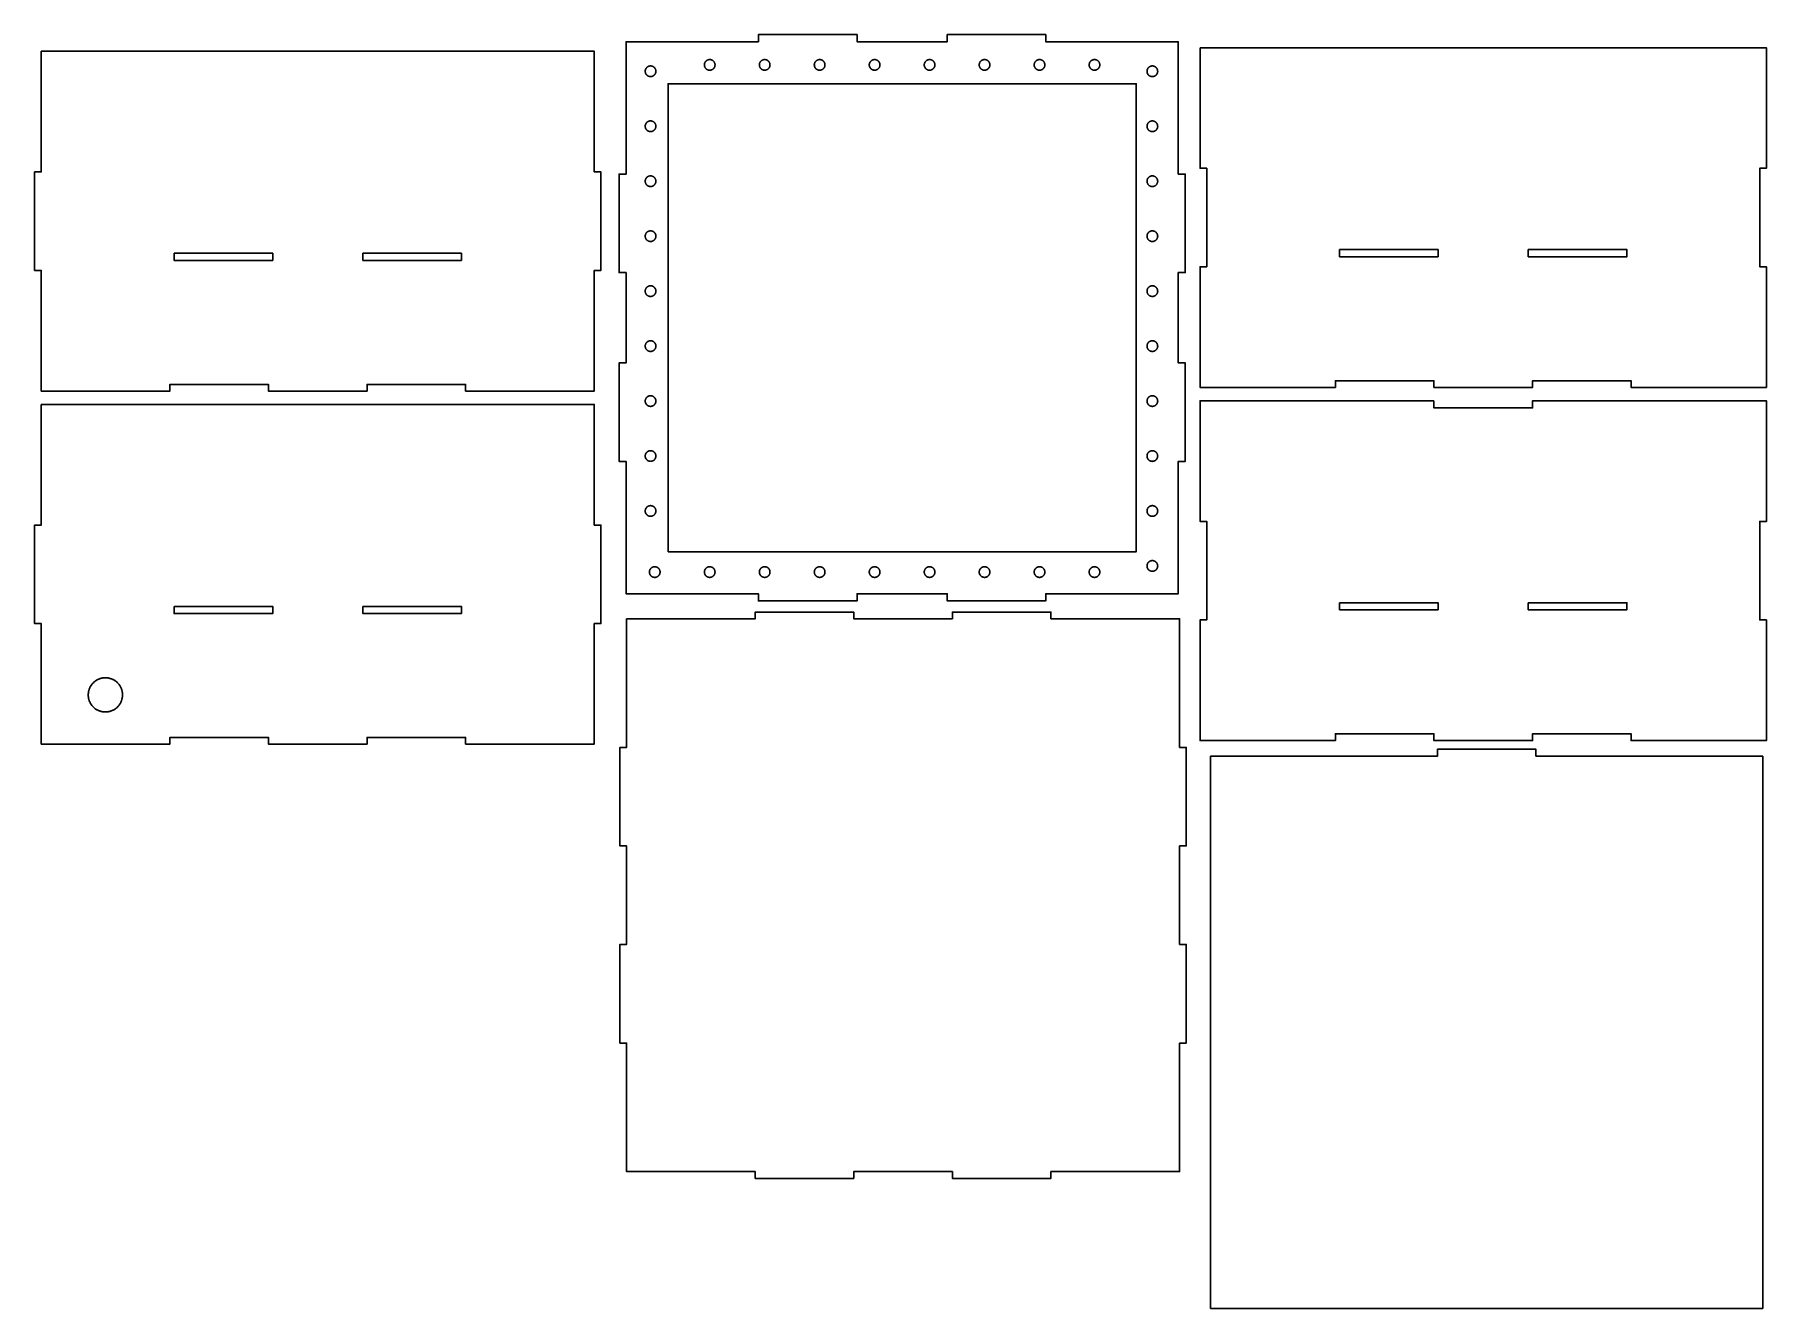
# Model space of a CAD drawing. Header units: millimetres. Extents: x 240 to 1017, y -90 to 481.
import ezdxf

# ---------------------------------------------------------------- set-up
doc = ezdxf.new("R2010")
doc.units = ezdxf.units.MM
for name, color, linetype, true_color in [('back_outsideCutPath', 18, 'Continuous', 0x000000), ('bottom_outsideCutPath', 18, 'Continuous', 0x000000), ('Default', 18, 'Continuous', 0x000000), ('right_outsideCutPath', 18, 'Continuous', 0x000000)]:
    doc.layers.add(name, color=color, linetype=linetype, true_color=true_color)

msp = doc.modelspace()

# ---------------------------------------------------------------- linework, layer by layer
at = {"layer": 'back_outsideCutPath'}
msp.add_lwpolyline([(762.93, 475.47), (762.93, 421.37), (765.93, 421.37), (765.93, 377.17), (762.93, 377.17), (762.93, 332.96), (762.93, 323.07), (823.62, 323.07), (823.62, 326.07), (867.82, 326.07), (867.82, 323.07), (912.03, 323.07), (912.03, 326.07), (956.24, 326.07), (956.24, 323.07), (1000.45, 323.07), (1016.93, 323.07), (1016.93, 377.17), (1013.93, 377.17), (1013.93, 421.37), (1016.93, 421.37), (1016.93, 465.58), (1016.93, 475.47)], close=True, dxfattribs=at)
at = {"layer": 'bottom_outsideCutPath'}
msp.add_lwpolyline([(505.71, 219.27), (505.71, 161.58), (502.71, 161.58), (502.71, 117.37), (505.71, 117.37), (505.71, 73.16), (502.71, 73.16), (502.71, 28.95), (505.71, 28.95), (505.71, -15.26), (505.71, -28.74), (563.4, -28.74), (563.4, -31.74), (607.61, -31.74), (607.61, -28.74), (651.82, -28.74), (651.82, -31.74), (696.03, -31.74), (696.03, -28.74), (740.23, -28.74), (753.72, -28.74), (753.72, 28.95), (756.71, 28.95), (756.71, 73.16), (753.72, 73.16), (753.72, 117.37), (756.71, 117.37), (756.71, 161.58), (753.72, 161.58), (753.72, 205.78), (753.72, 219.27), (696.03, 219.27), (696.03, 222.26), (651.82, 222.26), (651.82, 219.27), (607.61, 219.27), (607.61, 222.26), (563.4, 222.26), (563.4, 219.27), (519.19, 219.27)], close=True, dxfattribs=at)
at = {"layer": 'Default'}
msp.add_lwpolyline([(753.12, 418.76), (753.12, 478.15), (693.73, 478.15), (693.73, 481.32), (649.52, 481.32), (649.52, 478.15), (609.06, 478.15), (609.06, 481.32), (564.85, 481.32), (564.85, 478.15), (505.47, 478.15), (505.47, 418.76), (502.29, 418.76), (502.29, 374.55), (505.47, 374.55), (505.47, 334.09), (502.29, 334.09), (502.29, 289.88), (505.47, 289.88), (505.47, 230.5), (564.85, 230.5), (564.85, 227.32), (609.06, 227.32), (609.06, 230.5), (649.52, 230.5), (649.52, 227.32), (693.73, 227.32), (693.73, 230.5), (753.12, 230.5), (753.12, 289.88), (756.29, 289.88), (756.29, 334.09), (753.12, 334.09), (753.12, 374.55), (756.29, 374.55), (756.29, 418.76), (753.12, 418.76), (753.12, 478.15), (693.73, 478.15)], dxfattribs=at)
for points in [[(516.68, 467.26), (516.6, 467.26), (516.52, 467.27), (516.44, 467.27), (516.35, 467.27), (516.27, 467.27), (516.19, 467.26), (516.11, 467.25), (516.02, 467.24), (515.94, 467.22), (515.86, 467.2), (515.78, 467.18), (515.7, 467.16), (515.62, 467.13), (515.55, 467.1), (515.47, 467.07), (515.39, 467.03), (515.32, 467), (515.25, 466.96), (515.18, 466.91), (515.11, 466.87), (515.04, 466.82), (514.97, 466.77), (514.91, 466.72), (514.84, 466.67), (514.78, 466.61), (514.72, 466.55), (514.67, 466.49), (514.61, 466.43), (514.56, 466.36), (514.51, 466.3), (514.46, 466.23), (514.42, 466.16), (514.37, 466.09), (514.33, 466.02), (514.29, 465.94), (514.26, 465.87), (514.23, 465.79), (514.19, 465.72), (514.17, 465.64), (514.14, 465.56), (514.12, 465.48), (514.1, 465.4), (514.08, 465.32), (514.07, 465.24), (514.06, 465.15), (514.05, 465.07), (514.05, 464.99), (514.04, 464.91), (514.05, 464.82), (514.05, 464.74), (514.06, 464.66), (514.06, 464.57), (514.08, 464.49), (514.09, 464.41), (514.11, 464.33), (514.13, 464.25), (514.15, 464.17), (514.18, 464.09), (514.21, 464.01), (514.24, 463.94), (514.27, 463.86), (514.31, 463.79), (514.35, 463.71), (514.39, 463.64), (514.44, 463.57), (514.48, 463.5), (514.53, 463.44), (514.58, 463.37), (514.64, 463.31), (514.69, 463.25), (514.75, 463.19), (514.81, 463.13), (514.87, 463.07), (514.94, 463.02), (515, 462.97), (515.07, 462.92), (515.14, 462.88), (515.21, 462.83), (515.28, 462.79), (515.35, 462.75), (515.43, 462.72), (515.5, 462.68), (515.58, 462.65), (515.66, 462.62), (515.74, 462.6), (515.82, 462.57), (515.9, 462.55), (515.98, 462.54), (516.06, 462.52), (516.14, 462.51), (516.22, 462.5), (516.31, 462.5), (516.39, 462.49), (516.47, 462.49), (516.56, 462.5), (516.64, 462.5), (516.72, 462.51), (516.8, 462.52), (516.88, 462.54), (516.97, 462.55), (517.05, 462.57), (517.13, 462.6), (517.2, 462.62), (517.28, 462.65), (517.36, 462.68), (517.44, 462.71), (517.51, 462.75), (517.58, 462.79), (517.66, 462.83), (517.73, 462.87), (517.79, 462.92), (517.86, 462.97), (517.93, 463.02), (517.99, 463.07), (518.05, 463.13), (518.11, 463.18), (518.17, 463.24), (518.23, 463.3), (518.28, 463.37), (518.33, 463.43), (518.38, 463.5), (518.43, 463.57), (518.47, 463.64), (518.51, 463.71), (518.55, 463.78), (518.59, 463.86), (518.62, 463.93), (518.66, 464.01), (518.69, 464.09), (518.71, 464.17), (518.74, 464.24), (518.76, 464.33), (518.77, 464.41), (518.79, 464.49), (518.8, 464.57), (518.81, 464.65), (518.82, 464.73), (518.82, 464.82), (518.82, 464.9), (518.82, 464.98), (518.81, 465.07), (518.81, 465.15), (518.8, 465.23), (518.78, 465.31), (518.77, 465.39), (518.75, 465.47), (518.73, 465.55), (518.7, 465.63), (518.67, 465.71), (518.64, 465.79), (518.61, 465.87), (518.57, 465.94), (518.54, 466.01), (518.5, 466.09), (518.45, 466.16), (518.41, 466.23), (518.36, 466.29), (518.31, 466.36), (518.26, 466.42), (518.2, 466.49), (518.15, 466.55), (518.09, 466.61), (518.03, 466.66), (517.96, 466.72), (517.9, 466.77), (517.83, 466.82), (517.76, 466.87), (517.69, 466.91), (517.62, 466.95), (517.55, 466.99), (517.48, 467.03), (517.4, 467.07), (517.33, 467.1), (517.25, 467.13), (517.17, 467.15), (517.09, 467.18), (517.01, 467.2), (516.93, 467.22), (516.85, 467.23), (516.77, 467.25)], [(545.34, 467.5), (545.35, 467.58), (545.35, 467.67), (545.35, 467.75), (545.35, 467.83), (545.35, 467.91), (545.34, 468), (545.33, 468.08), (545.32, 468.16), (545.3, 468.24), (545.29, 468.32), (545.26, 468.4), (545.24, 468.48), (545.21, 468.56), (545.18, 468.64), (545.15, 468.71), (545.12, 468.79), (545.08, 468.86), (545.04, 468.94), (545, 469.01), (544.95, 469.08), (544.91, 469.15), (544.86, 469.21), (544.8, 469.28), (544.75, 469.34), (544.69, 469.4), (544.63, 469.46), (544.57, 469.52), (544.51, 469.57), (544.45, 469.62), (544.38, 469.67), (544.31, 469.72), (544.25, 469.77), (544.17, 469.81), (544.1, 469.85), (544.03, 469.89), (543.95, 469.93), (543.88, 469.96), (543.8, 469.99), (543.72, 470.02), (543.64, 470.04), (543.56, 470.06), (543.48, 470.08), (543.4, 470.1), (543.32, 470.11), (543.24, 470.12), (543.16, 470.13), (543.07, 470.14), (542.99, 470.14), (542.91, 470.14), (542.82, 470.14), (542.74, 470.13), (542.66, 470.12), (542.58, 470.11), (542.5, 470.09), (542.41, 470.07), (542.33, 470.05), (542.25, 470.03), (542.18, 470), (542.1, 469.98), (542.02, 469.94), (541.95, 469.91), (541.87, 469.87), (541.8, 469.83), (541.73, 469.79), (541.66, 469.75), (541.59, 469.7), (541.52, 469.65), (541.46, 469.6), (541.39, 469.55), (541.33, 469.49), (541.27, 469.43), (541.21, 469.37), (541.16, 469.31), (541.11, 469.25), (541.05, 469.18), (541.01, 469.12), (540.96, 469.05), (540.92, 468.98), (540.88, 468.91), (540.84, 468.83), (540.8, 468.76), (540.77, 468.68), (540.74, 468.6), (540.71, 468.53), (540.68, 468.45), (540.66, 468.37), (540.64, 468.29), (540.62, 468.21), (540.61, 468.12), (540.6, 468.04), (540.59, 467.96), (540.58, 467.88), (540.58, 467.79), (540.58, 467.71), (540.58, 467.63), (540.59, 467.55), (540.59, 467.46), (540.61, 467.38), (540.62, 467.3), (540.64, 467.22), (540.66, 467.14), (540.68, 467.06), (540.71, 466.98), (540.73, 466.9), (540.76, 466.82), (540.8, 466.75), (540.83, 466.67), (540.87, 466.6), (540.91, 466.53), (540.96, 466.46), (541, 466.39), (541.05, 466.32), (541.1, 466.26), (541.16, 466.19), (541.21, 466.13), (541.27, 466.07), (541.33, 466.01), (541.39, 465.96), (541.45, 465.9), (541.52, 465.85), (541.58, 465.8), (541.65, 465.76), (541.72, 465.71), (541.79, 465.67), (541.87, 465.63), (541.94, 465.59), (542.02, 465.56), (542.09, 465.53), (542.17, 465.5), (542.25, 465.47), (542.33, 465.45), (542.41, 465.43), (542.49, 465.41), (542.57, 465.39), (542.65, 465.38), (542.74, 465.37), (542.82, 465.37), (542.9, 465.36), (542.98, 465.36), (543.07, 465.36), (543.15, 465.37), (543.23, 465.38), (543.31, 465.39), (543.4, 465.4), (543.48, 465.42), (543.56, 465.44), (543.64, 465.46), (543.72, 465.48), (543.8, 465.51), (543.87, 465.54), (543.95, 465.57), (544.02, 465.61), (544.1, 465.65), (544.17, 465.69), (544.24, 465.73), (544.31, 465.78), (544.38, 465.82), (544.44, 465.87), (544.51, 465.93), (544.57, 465.98), (544.63, 466.04), (544.69, 466.1), (544.75, 466.16), (544.8, 466.22), (544.85, 466.28), (544.9, 466.35), (544.95, 466.42), (544.99, 466.49), (545.04, 466.56), (545.08, 466.63), (545.11, 466.71), (545.15, 466.78), (545.18, 466.86), (545.21, 466.94), (545.24, 467.01), (545.26, 467.09), (545.28, 467.17), (545.3, 467.25), (545.32, 467.34), (545.33, 467.42)], [(570, 467.5), (570, 467.58), (570.01, 467.67), (570.01, 467.75), (570.01, 467.83), (570.01, 467.91), (570, 468), (569.99, 468.08), (569.98, 468.16), (569.96, 468.24), (569.94, 468.32), (569.92, 468.4), (569.9, 468.48), (569.87, 468.56), (569.84, 468.64), (569.81, 468.71), (569.77, 468.79), (569.74, 468.86), (569.7, 468.94), (569.65, 469.01), (569.61, 469.08), (569.56, 469.15), (569.51, 469.21), (569.46, 469.28), (569.41, 469.34), (569.35, 469.4), (569.29, 469.46), (569.23, 469.52), (569.17, 469.57), (569.1, 469.62), (569.04, 469.67), (568.97, 469.72), (568.9, 469.77), (568.83, 469.81), (568.76, 469.85), (568.68, 469.89), (568.61, 469.93), (568.53, 469.96), (568.46, 469.99), (568.38, 470.02), (568.3, 470.04), (568.22, 470.06), (568.14, 470.08), (568.06, 470.1), (567.98, 470.11), (567.89, 470.12), (567.81, 470.13), (567.73, 470.14), (567.65, 470.14), (567.56, 470.14), (567.48, 470.14), (567.4, 470.13), (567.31, 470.12), (567.23, 470.11), (567.15, 470.09), (567.07, 470.07), (566.99, 470.05), (566.91, 470.03), (566.83, 470), (566.75, 469.98), (566.68, 469.94), (566.6, 469.91), (566.53, 469.87), (566.45, 469.83), (566.38, 469.79), (566.31, 469.75), (566.24, 469.7), (566.18, 469.65), (566.11, 469.6), (566.05, 469.55), (565.99, 469.49), (565.93, 469.43), (565.87, 469.37), (565.81, 469.31), (565.76, 469.25), (565.71, 469.18), (565.66, 469.12), (565.62, 469.05), (565.57, 468.98), (565.53, 468.91), (565.49, 468.83), (565.46, 468.76), (565.42, 468.68), (565.39, 468.6), (565.36, 468.53), (565.34, 468.45), (565.31, 468.37), (565.29, 468.29), (565.28, 468.21), (565.26, 468.12), (565.25, 468.04), (565.24, 467.96), (565.24, 467.88), (565.23, 467.79), (565.23, 467.71), (565.24, 467.63), (565.24, 467.55), (565.25, 467.46), (565.26, 467.38), (565.28, 467.3), (565.29, 467.22), (565.31, 467.14), (565.34, 467.06), (565.36, 466.98), (565.39, 466.9), (565.42, 466.82), (565.45, 466.75), (565.49, 466.67), (565.53, 466.6), (565.57, 466.53), (565.61, 466.46), (565.66, 466.39), (565.71, 466.32), (565.76, 466.26), (565.81, 466.19), (565.87, 466.13), (565.92, 466.07), (565.98, 466.01), (566.04, 465.96), (566.11, 465.9), (566.17, 465.85), (566.24, 465.8), (566.31, 465.76), (566.38, 465.71), (566.45, 465.67), (566.52, 465.63), (566.6, 465.59), (566.67, 465.56), (566.75, 465.53), (566.83, 465.5), (566.91, 465.47), (566.98, 465.45), (567.06, 465.43), (567.15, 465.41), (567.23, 465.39), (567.31, 465.38), (567.39, 465.37), (567.47, 465.37), (567.56, 465.36), (567.64, 465.36), (567.72, 465.36), (567.81, 465.37), (567.89, 465.38), (567.97, 465.39), (568.05, 465.4), (568.13, 465.42), (568.21, 465.44), (568.29, 465.46), (568.37, 465.48), (568.45, 465.51), (568.53, 465.54), (568.61, 465.57), (568.68, 465.61), (568.75, 465.65), (568.83, 465.69), (568.9, 465.73), (568.97, 465.78), (569.03, 465.82), (569.1, 465.87), (569.16, 465.93), (569.23, 465.98), (569.29, 466.04), (569.35, 466.1), (569.4, 466.16), (569.46, 466.22), (569.51, 466.28), (569.56, 466.35), (569.61, 466.42), (569.65, 466.49), (569.69, 466.56), (569.73, 466.63), (569.77, 466.71), (569.81, 466.78), (569.84, 466.86), (569.87, 466.94), (569.89, 467.01), (569.92, 467.09), (569.94, 467.17), (569.96, 467.25), (569.97, 467.34), (569.99, 467.42)], [(594.65, 467.5), (594.66, 467.58), (594.66, 467.67), (594.67, 467.75), (594.66, 467.83), (594.66, 467.91), (594.65, 468), (594.64, 468.08), (594.63, 468.16), (594.62, 468.24), (594.6, 468.32), (594.58, 468.4), (594.55, 468.48), (594.52, 468.56), (594.5, 468.64), (594.46, 468.71), (594.43, 468.79), (594.39, 468.86), (594.35, 468.94), (594.31, 469.01), (594.26, 469.08), (594.22, 469.15), (594.17, 469.21), (594.11, 469.28), (594.06, 469.34), (594, 469.4), (593.95, 469.46), (593.89, 469.52), (593.82, 469.57), (593.76, 469.62), (593.69, 469.67), (593.63, 469.72), (593.56, 469.77), (593.49, 469.81), (593.41, 469.85), (593.34, 469.89), (593.27, 469.93), (593.19, 469.96), (593.11, 469.99), (593.03, 470.02), (592.95, 470.04), (592.87, 470.06), (592.79, 470.08), (592.71, 470.1), (592.63, 470.11), (592.55, 470.12), (592.47, 470.13), (592.38, 470.14), (592.3, 470.14), (592.22, 470.14), (592.14, 470.14), (592.05, 470.13), (591.97, 470.12), (591.89, 470.11), (591.81, 470.09), (591.73, 470.07), (591.65, 470.05), (591.57, 470.03), (591.49, 470), (591.41, 469.98), (591.33, 469.94), (591.26, 469.91), (591.18, 469.87), (591.11, 469.83), (591.04, 469.79), (590.97, 469.75), (590.9, 469.7), (590.83, 469.65), (590.77, 469.6), (590.7, 469.55), (590.64, 469.49), (590.58, 469.43), (590.53, 469.37), (590.47, 469.31), (590.42, 469.25), (590.37, 469.18), (590.32, 469.12), (590.27, 469.05), (590.23, 468.98), (590.19, 468.91), (590.15, 468.83), (590.11, 468.76), (590.08, 468.68), (590.05, 468.6), (590.02, 468.53), (589.99, 468.45), (589.97, 468.37), (589.95, 468.29), (589.93, 468.21), (589.92, 468.12), (589.91, 468.04), (589.9, 467.96), (589.89, 467.88), (589.89, 467.79), (589.89, 467.71), (589.89, 467.63), (589.9, 467.55), (589.91, 467.46), (589.92, 467.38), (589.93, 467.3), (589.95, 467.22), (589.97, 467.14), (589.99, 467.06), (590.02, 466.98), (590.04, 466.9), (590.08, 466.82), (590.11, 466.75), (590.15, 466.67), (590.18, 466.6), (590.23, 466.53), (590.27, 466.46), (590.31, 466.39), (590.36, 466.32), (590.41, 466.26), (590.47, 466.19), (590.52, 466.13), (590.58, 466.07), (590.64, 466.01), (590.7, 465.96), (590.76, 465.9), (590.83, 465.85), (590.9, 465.8), (590.96, 465.76), (591.03, 465.71), (591.11, 465.67), (591.18, 465.63), (591.25, 465.59), (591.33, 465.56), (591.4, 465.53), (591.48, 465.5), (591.56, 465.47), (591.64, 465.45), (591.72, 465.43), (591.8, 465.41), (591.88, 465.39), (591.97, 465.38), (592.05, 465.37), (592.13, 465.37), (592.21, 465.36), (592.3, 465.36), (592.38, 465.36), (592.46, 465.37), (592.54, 465.38), (592.63, 465.39), (592.71, 465.4), (592.79, 465.42), (592.87, 465.44), (592.95, 465.46), (593.03, 465.48), (593.11, 465.51), (593.18, 465.54), (593.26, 465.57), (593.34, 465.61), (593.41, 465.65), (593.48, 465.69), (593.55, 465.73), (593.62, 465.78), (593.69, 465.82), (593.76, 465.87), (593.82, 465.93), (593.88, 465.98), (593.94, 466.04), (594, 466.1), (594.06, 466.16), (594.11, 466.22), (594.16, 466.28), (594.21, 466.35), (594.26, 466.42), (594.31, 466.49), (594.35, 466.56), (594.39, 466.63), (594.43, 466.71), (594.46, 466.78), (594.49, 466.86), (594.52, 466.94), (594.55, 467.01), (594.57, 467.09), (594.6, 467.17), (594.61, 467.25), (594.63, 467.34), (594.64, 467.42)], [(619.31, 467.5), (619.32, 467.58), (619.32, 467.67), (619.32, 467.75), (619.32, 467.83), (619.32, 467.91), (619.31, 468), (619.3, 468.08), (619.29, 468.16), (619.27, 468.24), (619.25, 468.32), (619.23, 468.4), (619.21, 468.48), (619.18, 468.56), (619.15, 468.64), (619.12, 468.71), (619.08, 468.79), (619.05, 468.86), (619.01, 468.94), (618.96, 469.01), (618.92, 469.08), (618.87, 469.15), (618.82, 469.21), (618.77, 469.28), (618.72, 469.34), (618.66, 469.4), (618.6, 469.46), (618.54, 469.52), (618.48, 469.57), (618.42, 469.62), (618.35, 469.67), (618.28, 469.72), (618.21, 469.77), (618.14, 469.81), (618.07, 469.85), (618, 469.89), (617.92, 469.93), (617.84, 469.96), (617.77, 469.99), (617.69, 470.02), (617.61, 470.04), (617.53, 470.06), (617.45, 470.08), (617.37, 470.1), (617.29, 470.11), (617.2, 470.12), (617.12, 470.13), (617.04, 470.14), (616.96, 470.14), (616.87, 470.14), (616.79, 470.14), (616.71, 470.13), (616.63, 470.12), (616.54, 470.11), (616.46, 470.09), (616.38, 470.07), (616.3, 470.05), (616.22, 470.03), (616.14, 470), (616.06, 469.98), (615.99, 469.94), (615.91, 469.91), (615.84, 469.87), (615.77, 469.83), (615.69, 469.79), (615.62, 469.75), (615.55, 469.7), (615.49, 469.65), (615.42, 469.6), (615.36, 469.55), (615.3, 469.49), (615.24, 469.43), (615.18, 469.37), (615.13, 469.31), (615.07, 469.25), (615.02, 469.18), (614.97, 469.12), (614.93, 469.05), (614.88, 468.98), (614.84, 468.91), (614.8, 468.83), (614.77, 468.76), (614.73, 468.68), (614.7, 468.6), (614.67, 468.53), (614.65, 468.45), (614.63, 468.37), (614.61, 468.29), (614.59, 468.21), (614.57, 468.12), (614.56, 468.04), (614.55, 467.96), (614.55, 467.88), (614.54, 467.79), (614.54, 467.71), (614.55, 467.63), (614.55, 467.55), (614.56, 467.46), (614.57, 467.38), (614.59, 467.3), (614.6, 467.22), (614.62, 467.14), (614.65, 467.06), (614.67, 466.98), (614.7, 466.9), (614.73, 466.82), (614.76, 466.75), (614.8, 466.67), (614.84, 466.6), (614.88, 466.53), (614.92, 466.46), (614.97, 466.39), (615.02, 466.32), (615.07, 466.26), (615.12, 466.19), (615.18, 466.13), (615.24, 466.07), (615.29, 466.01), (615.36, 465.96), (615.42, 465.9), (615.48, 465.85), (615.55, 465.8), (615.62, 465.76), (615.69, 465.71), (615.76, 465.67), (615.83, 465.63), (615.91, 465.59), (615.98, 465.56), (616.06, 465.53), (616.14, 465.5), (616.22, 465.47), (616.3, 465.45), (616.38, 465.43), (616.46, 465.41), (616.54, 465.39), (616.62, 465.38), (616.7, 465.37), (616.79, 465.37), (616.87, 465.36), (616.95, 465.36), (617.03, 465.36), (617.12, 465.37), (617.2, 465.38), (617.28, 465.39), (617.36, 465.4), (617.44, 465.42), (617.53, 465.44), (617.61, 465.46), (617.68, 465.48), (617.76, 465.51), (617.84, 465.54), (617.92, 465.57), (617.99, 465.61), (618.07, 465.65), (618.14, 465.69), (618.21, 465.73), (618.28, 465.78), (618.35, 465.82), (618.41, 465.87), (618.48, 465.93), (618.54, 465.98), (618.6, 466.04), (618.66, 466.1), (618.71, 466.16), (618.77, 466.22), (618.82, 466.28), (618.87, 466.35), (618.92, 466.42), (618.96, 466.49), (619, 466.56), (619.04, 466.63), (619.08, 466.71), (619.12, 466.78), (619.15, 466.86), (619.18, 466.94), (619.21, 467.01), (619.23, 467.09), (619.25, 467.17), (619.27, 467.25), (619.29, 467.34), (619.3, 467.42)], [(643.96, 467.5), (643.97, 467.58), (643.98, 467.67), (643.98, 467.75), (643.98, 467.83), (643.97, 467.91), (643.96, 468), (643.95, 468.08), (643.94, 468.16), (643.93, 468.24), (643.91, 468.32), (643.89, 468.4), (643.86, 468.48), (643.84, 468.56), (643.81, 468.64), (643.77, 468.71), (643.74, 468.79), (643.7, 468.86), (643.66, 468.94), (643.62, 469.01), (643.57, 469.08), (643.53, 469.15), (643.48, 469.21), (643.43, 469.28), (643.37, 469.34), (643.32, 469.4), (643.26, 469.46), (643.2, 469.52), (643.13, 469.57), (643.07, 469.62), (643, 469.67), (642.94, 469.72), (642.87, 469.77), (642.8, 469.81), (642.73, 469.85), (642.65, 469.89), (642.58, 469.93), (642.5, 469.96), (642.42, 469.99), (642.35, 470.02), (642.27, 470.04), (642.19, 470.06), (642.11, 470.08), (642.02, 470.1), (641.94, 470.11), (641.86, 470.12), (641.78, 470.13), (641.69, 470.14), (641.61, 470.14), (641.53, 470.14), (641.45, 470.14), (641.36, 470.13), (641.28, 470.12), (641.2, 470.11), (641.12, 470.09), (641.04, 470.07), (640.96, 470.05), (640.88, 470.03), (640.8, 470), (640.72, 469.98), (640.64, 469.94), (640.57, 469.91), (640.49, 469.87), (640.42, 469.83), (640.35, 469.79), (640.28, 469.75), (640.21, 469.7), (640.14, 469.65), (640.08, 469.6), (640.02, 469.55), (639.95, 469.49), (639.89, 469.43), (639.84, 469.37), (639.78, 469.31), (639.73, 469.25), (639.68, 469.18), (639.63, 469.12), (639.58, 469.05), (639.54, 468.98), (639.5, 468.91), (639.46, 468.83), (639.42, 468.76), (639.39, 468.68), (639.36, 468.6), (639.33, 468.53), (639.3, 468.45), (639.28, 468.37), (639.26, 468.29), (639.24, 468.21), (639.23, 468.12), (639.22, 468.04), (639.21, 467.96), (639.2, 467.88), (639.2, 467.79), (639.2, 467.71), (639.2, 467.63), (639.21, 467.55), (639.22, 467.46), (639.23, 467.38), (639.24, 467.3), (639.26, 467.22), (639.28, 467.14), (639.3, 467.06), (639.33, 466.98), (639.36, 466.9), (639.39, 466.82), (639.42, 466.75), (639.46, 466.67), (639.5, 466.6), (639.54, 466.53), (639.58, 466.46), (639.63, 466.39), (639.67, 466.32), (639.73, 466.26), (639.78, 466.19), (639.83, 466.13), (639.89, 466.07), (639.95, 466.01), (640.01, 465.96), (640.07, 465.9), (640.14, 465.85), (640.21, 465.8), (640.27, 465.76), (640.34, 465.71), (640.42, 465.67), (640.49, 465.63), (640.56, 465.59), (640.64, 465.56), (640.72, 465.53), (640.79, 465.5), (640.87, 465.47), (640.95, 465.45), (641.03, 465.43), (641.11, 465.41), (641.19, 465.39), (641.28, 465.38), (641.36, 465.37), (641.44, 465.37), (641.52, 465.36), (641.61, 465.36), (641.69, 465.36), (641.77, 465.37), (641.86, 465.38), (641.94, 465.39), (642.02, 465.4), (642.1, 465.42), (642.18, 465.44), (642.26, 465.46), (642.34, 465.48), (642.42, 465.51), (642.5, 465.54), (642.57, 465.57), (642.65, 465.61), (642.72, 465.65), (642.79, 465.69), (642.86, 465.73), (642.93, 465.78), (643, 465.82), (643.07, 465.87), (643.13, 465.93), (643.19, 465.98), (643.25, 466.04), (643.31, 466.1), (643.37, 466.16), (643.42, 466.22), (643.48, 466.28), (643.52, 466.35), (643.57, 466.42), (643.62, 466.49), (643.66, 466.56), (643.7, 466.63), (643.74, 466.71), (643.77, 466.78), (643.8, 466.86), (643.83, 466.94), (643.86, 467.01), (643.89, 467.09), (643.91, 467.17), (643.93, 467.25), (643.94, 467.34), (643.95, 467.42)], [(668.62, 467.5), (668.63, 467.58), (668.63, 467.67), (668.63, 467.75), (668.63, 467.83), (668.63, 467.91), (668.62, 468), (668.61, 468.08), (668.6, 468.16), (668.58, 468.24), (668.56, 468.32), (668.54, 468.4), (668.52, 468.48), (668.49, 468.56), (668.46, 468.64), (668.43, 468.71), (668.4, 468.79), (668.36, 468.86), (668.32, 468.94), (668.28, 469.01), (668.23, 469.08), (668.18, 469.15), (668.13, 469.21), (668.08, 469.28), (668.03, 469.34), (667.97, 469.4), (667.91, 469.46), (667.85, 469.52), (667.79, 469.57), (667.73, 469.62), (667.66, 469.67), (667.59, 469.72), (667.52, 469.77), (667.45, 469.81), (667.38, 469.85), (667.31, 469.89), (667.23, 469.93), (667.16, 469.96), (667.08, 469.99), (667, 470.02), (666.92, 470.04), (666.84, 470.06), (666.76, 470.08), (666.68, 470.1), (666.6, 470.11), (666.52, 470.12), (666.43, 470.13), (666.35, 470.14), (666.27, 470.14), (666.18, 470.14), (666.1, 470.14), (666.02, 470.13), (665.94, 470.12), (665.85, 470.11), (665.77, 470.09), (665.69, 470.07), (665.61, 470.05), (665.53, 470.03), (665.45, 470), (665.38, 469.98), (665.3, 469.94), (665.22, 469.91), (665.15, 469.87), (665.08, 469.83), (665, 469.79), (664.93, 469.75), (664.87, 469.7), (664.8, 469.65), (664.73, 469.6), (664.67, 469.55), (664.61, 469.49), (664.55, 469.43), (664.49, 469.37), (664.44, 469.31), (664.38, 469.25), (664.33, 469.18), (664.28, 469.12), (664.24, 469.05), (664.19, 468.98), (664.15, 468.91), (664.11, 468.83), (664.08, 468.76), (664.04, 468.68), (664.01, 468.6), (663.99, 468.53), (663.96, 468.45), (663.94, 468.37), (663.92, 468.29), (663.9, 468.21), (663.89, 468.12), (663.87, 468.04), (663.87, 467.96), (663.86, 467.88), (663.86, 467.79), (663.86, 467.71), (663.86, 467.63), (663.86, 467.55), (663.87, 467.46), (663.88, 467.38), (663.9, 467.3), (663.92, 467.22), (663.94, 467.14), (663.96, 467.06), (663.98, 466.98), (664.01, 466.9), (664.04, 466.82), (664.08, 466.75), (664.11, 466.67), (664.15, 466.6), (664.19, 466.53), (664.24, 466.46), (664.28, 466.39), (664.33, 466.32), (664.38, 466.26), (664.43, 466.19), (664.49, 466.13), (664.55, 466.07), (664.61, 466.01), (664.67, 465.96), (664.73, 465.9), (664.8, 465.85), (664.86, 465.8), (664.93, 465.76), (665, 465.71), (665.07, 465.67), (665.14, 465.63), (665.22, 465.59), (665.29, 465.56), (665.37, 465.53), (665.45, 465.5), (665.53, 465.47), (665.61, 465.45), (665.69, 465.43), (665.77, 465.41), (665.85, 465.39), (665.93, 465.38), (666.01, 465.37), (666.1, 465.37), (666.18, 465.36), (666.26, 465.36), (666.35, 465.36), (666.43, 465.37), (666.51, 465.38), (666.59, 465.39), (666.68, 465.4), (666.76, 465.42), (666.84, 465.44), (666.92, 465.46), (667, 465.48), (667.07, 465.51), (667.15, 465.54), (667.23, 465.57), (667.3, 465.61), (667.38, 465.65), (667.45, 465.69), (667.52, 465.73), (667.59, 465.78), (667.66, 465.82), (667.72, 465.87), (667.79, 465.93), (667.85, 465.98), (667.91, 466.04), (667.97, 466.1), (668.02, 466.16), (668.08, 466.22), (668.13, 466.28), (668.18, 466.35), (668.23, 466.42), (668.27, 466.49), (668.32, 466.56), (668.36, 466.63), (668.39, 466.71), (668.43, 466.78), (668.46, 466.86), (668.49, 466.94), (668.52, 467.01), (668.54, 467.09), (668.56, 467.17), (668.58, 467.25), (668.6, 467.34), (668.61, 467.42)], [(693.28, 467.5), (693.28, 467.58), (693.29, 467.67), (693.29, 467.75), (693.29, 467.83), (693.28, 467.91), (693.28, 468), (693.27, 468.08), (693.25, 468.16), (693.24, 468.24), (693.22, 468.32), (693.2, 468.4), (693.17, 468.48), (693.15, 468.56), (693.12, 468.64), (693.09, 468.71), (693.05, 468.79), (693.01, 468.86), (692.97, 468.94), (692.93, 469.01), (692.89, 469.08), (692.84, 469.15), (692.79, 469.21), (692.74, 469.28), (692.68, 469.34), (692.63, 469.4), (692.57, 469.46), (692.51, 469.52), (692.45, 469.57), (692.38, 469.62), (692.32, 469.67), (692.25, 469.72), (692.18, 469.77), (692.11, 469.81), (692.04, 469.85), (691.96, 469.89), (691.89, 469.93), (691.81, 469.96), (691.73, 469.99), (691.66, 470.02), (691.58, 470.04), (691.5, 470.06), (691.42, 470.08), (691.34, 470.1), (691.25, 470.11), (691.17, 470.12), (691.09, 470.13), (691.01, 470.14), (690.92, 470.14), (690.84, 470.14), (690.76, 470.14), (690.67, 470.13), (690.59, 470.12), (690.51, 470.11), (690.43, 470.09), (690.35, 470.07), (690.27, 470.05), (690.19, 470.03), (690.11, 470), (690.03, 469.98), (689.95, 469.94), (689.88, 469.91), (689.81, 469.87), (689.73, 469.83), (689.66, 469.79), (689.59, 469.75), (689.52, 469.7), (689.45, 469.65), (689.39, 469.6), (689.33, 469.55), (689.27, 469.49), (689.21, 469.43), (689.15, 469.37), (689.09, 469.31), (689.04, 469.25), (688.99, 469.18), (688.94, 469.12), (688.89, 469.05), (688.85, 468.98), (688.81, 468.91), (688.77, 468.83), (688.73, 468.76), (688.7, 468.68), (688.67, 468.6), (688.64, 468.53), (688.62, 468.45), (688.59, 468.37), (688.57, 468.29), (688.56, 468.21), (688.54, 468.12), (688.53, 468.04), (688.52, 467.96), (688.51, 467.88), (688.51, 467.79), (688.51, 467.71), (688.51, 467.63), (688.52, 467.55), (688.53, 467.46), (688.54, 467.38), (688.55, 467.3), (688.57, 467.22), (688.59, 467.14), (688.61, 467.06), (688.64, 466.98), (688.67, 466.9), (688.7, 466.82), (688.73, 466.75), (688.77, 466.67), (688.81, 466.6), (688.85, 466.53), (688.89, 466.46), (688.94, 466.39), (688.99, 466.32), (689.04, 466.26), (689.09, 466.19), (689.14, 466.13), (689.2, 466.07), (689.26, 466.01), (689.32, 465.96), (689.39, 465.9), (689.45, 465.85), (689.52, 465.8), (689.59, 465.76), (689.66, 465.71), (689.73, 465.67), (689.8, 465.63), (689.87, 465.59), (689.95, 465.56), (690.03, 465.53), (690.1, 465.5), (690.18, 465.47), (690.26, 465.45), (690.34, 465.43), (690.42, 465.41), (690.51, 465.39), (690.59, 465.38), (690.67, 465.37), (690.75, 465.37), (690.84, 465.36), (690.92, 465.36), (691, 465.36), (691.08, 465.37), (691.17, 465.38), (691.25, 465.39), (691.33, 465.4), (691.41, 465.42), (691.49, 465.44), (691.57, 465.46), (691.65, 465.48), (691.73, 465.51), (691.81, 465.54), (691.88, 465.57), (691.96, 465.61), (692.03, 465.65), (692.1, 465.69), (692.18, 465.73), (692.24, 465.78), (692.31, 465.82), (692.38, 465.87), (692.44, 465.93), (692.5, 465.98), (692.57, 466.04), (692.62, 466.1), (692.68, 466.16), (692.73, 466.22), (692.79, 466.28), (692.84, 466.35), (692.88, 466.42), (692.93, 466.49), (692.97, 466.56), (693.01, 466.63), (693.05, 466.71), (693.08, 466.78), (693.12, 466.86), (693.15, 466.94), (693.17, 467.01), (693.2, 467.09), (693.22, 467.17), (693.24, 467.25), (693.25, 467.34), (693.27, 467.42)], [(717.93, 467.5), (717.94, 467.58), (717.94, 467.67), (717.94, 467.75), (717.94, 467.83), (717.94, 467.91), (717.93, 468), (717.92, 468.08), (717.91, 468.16), (717.89, 468.24), (717.87, 468.32), (717.85, 468.4), (717.83, 468.48), (717.8, 468.56), (717.77, 468.64), (717.74, 468.71), (717.71, 468.79), (717.67, 468.86), (717.63, 468.94), (717.59, 469.01), (717.54, 469.08), (717.49, 469.15), (717.45, 469.21), (717.39, 469.28), (717.34, 469.34), (717.28, 469.4), (717.22, 469.46), (717.16, 469.52), (717.1, 469.57), (717.04, 469.62), (716.97, 469.67), (716.9, 469.72), (716.84, 469.77), (716.76, 469.81), (716.69, 469.85), (716.62, 469.89), (716.54, 469.93), (716.47, 469.96), (716.39, 469.99), (716.31, 470.02), (716.23, 470.04), (716.15, 470.06), (716.07, 470.08), (715.99, 470.1), (715.91, 470.11), (715.83, 470.12), (715.74, 470.13), (715.66, 470.14), (715.58, 470.14), (715.5, 470.14), (715.41, 470.14), (715.33, 470.13), (715.25, 470.12), (715.17, 470.11), (715.08, 470.09), (715, 470.07), (714.92, 470.05), (714.84, 470.03), (714.77, 470), (714.69, 469.98), (714.61, 469.94), (714.54, 469.91), (714.46, 469.87), (714.39, 469.83), (714.32, 469.79), (714.25, 469.75), (714.18, 469.7), (714.11, 469.65), (714.05, 469.6), (713.98, 469.55), (713.92, 469.49), (713.86, 469.43), (713.8, 469.37), (713.75, 469.31), (713.7, 469.25), (713.64, 469.18), (713.6, 469.12), (713.55, 469.05), (713.51, 468.98), (713.46, 468.91), (713.43, 468.83), (713.39, 468.76), (713.36, 468.68), (713.32, 468.6), (713.3, 468.53), (713.27, 468.45), (713.25, 468.37), (713.23, 468.29), (713.21, 468.21), (713.2, 468.12), (713.19, 468.04), (713.18, 467.96), (713.17, 467.88), (713.17, 467.79), (713.17, 467.71), (713.17, 467.63), (713.18, 467.55), (713.18, 467.46), (713.2, 467.38), (713.21, 467.3), (713.23, 467.22), (713.25, 467.14), (713.27, 467.06), (713.3, 466.98), (713.32, 466.9), (713.35, 466.82), (713.39, 466.75), (713.42, 466.67), (713.46, 466.6), (713.5, 466.53), (713.55, 466.46), (713.59, 466.39), (713.64, 466.32), (713.69, 466.26), (713.75, 466.19), (713.8, 466.13), (713.86, 466.07), (713.92, 466.01), (713.98, 465.96), (714.04, 465.9), (714.11, 465.85), (714.17, 465.8), (714.24, 465.76), (714.31, 465.71), (714.38, 465.67), (714.46, 465.63), (714.53, 465.59), (714.61, 465.56), (714.68, 465.53), (714.76, 465.5), (714.84, 465.47), (714.92, 465.45), (715, 465.43), (715.08, 465.41), (715.16, 465.39), (715.24, 465.38), (715.33, 465.37), (715.41, 465.37), (715.49, 465.36), (715.57, 465.36), (715.66, 465.36), (715.74, 465.37), (715.82, 465.38), (715.9, 465.39), (715.99, 465.4), (716.07, 465.42), (716.15, 465.44), (716.23, 465.46), (716.31, 465.48), (716.39, 465.51), (716.46, 465.54), (716.54, 465.57), (716.61, 465.61), (716.69, 465.65), (716.76, 465.69), (716.83, 465.73), (716.9, 465.78), (716.97, 465.82), (717.03, 465.87), (717.1, 465.93), (717.16, 465.98), (717.22, 466.04), (717.28, 466.1), (717.34, 466.16), (717.39, 466.22), (717.44, 466.28), (717.49, 466.35), (717.54, 466.42), (717.58, 466.49), (717.63, 466.56), (717.67, 466.63), (717.7, 466.71), (717.74, 466.78), (717.77, 466.86), (717.8, 466.94), (717.83, 467.01), (717.85, 467.09), (717.87, 467.17), (717.89, 467.25), (717.91, 467.34), (717.92, 467.42)], [(741.76, 467.26), (741.68, 467.26), (741.6, 467.27), (741.51, 467.27), (741.43, 467.27), (741.35, 467.27), (741.27, 467.26), (741.18, 467.25), (741.1, 467.24), (741.02, 467.22), (740.94, 467.2), (740.86, 467.18), (740.78, 467.16), (740.7, 467.13), (740.62, 467.1), (740.55, 467.07), (740.47, 467.03), (740.4, 467), (740.33, 466.96), (740.25, 466.91), (740.18, 466.87), (740.12, 466.82), (740.05, 466.77), (739.99, 466.72), (739.92, 466.67), (739.86, 466.61), (739.8, 466.55), (739.75, 466.49), (739.69, 466.43), (739.64, 466.36), (739.59, 466.3), (739.54, 466.23), (739.49, 466.16), (739.45, 466.09), (739.41, 466.02), (739.37, 465.94), (739.34, 465.87), (739.3, 465.79), (739.27, 465.72), (739.25, 465.64), (739.22, 465.56), (739.2, 465.48), (739.18, 465.4), (739.16, 465.32), (739.15, 465.24), (739.14, 465.15), (739.13, 465.07), (739.13, 464.99), (739.12, 464.91), (739.12, 464.82), (739.13, 464.74), (739.13, 464.66), (739.14, 464.57), (739.16, 464.49), (739.17, 464.41), (739.19, 464.33), (739.21, 464.25), (739.23, 464.17), (739.26, 464.09), (739.29, 464.01), (739.32, 463.94), (739.35, 463.86), (739.39, 463.79), (739.43, 463.71), (739.47, 463.64), (739.51, 463.57), (739.56, 463.5), (739.61, 463.44), (739.66, 463.37), (739.71, 463.31), (739.77, 463.25), (739.83, 463.19), (739.89, 463.13), (739.95, 463.07), (740.01, 463.02), (740.08, 462.97), (740.15, 462.92), (740.22, 462.88), (740.29, 462.83), (740.36, 462.79), (740.43, 462.75), (740.51, 462.72), (740.58, 462.68), (740.66, 462.65), (740.74, 462.62), (740.81, 462.6), (740.89, 462.57), (740.97, 462.55), (741.06, 462.54), (741.14, 462.52), (741.22, 462.51), (741.3, 462.5), (741.38, 462.5), (741.47, 462.49), (741.55, 462.49), (741.63, 462.5), (741.72, 462.5), (741.8, 462.51), (741.88, 462.52), (741.96, 462.54), (742.04, 462.55), (742.12, 462.57), (742.2, 462.6), (742.28, 462.62), (742.36, 462.65), (742.44, 462.68), (742.51, 462.71), (742.59, 462.75), (742.66, 462.79), (742.73, 462.83), (742.8, 462.87), (742.87, 462.92), (742.94, 462.97), (743.01, 463.02), (743.07, 463.07), (743.13, 463.13), (743.19, 463.18), (743.25, 463.24), (743.31, 463.3), (743.36, 463.37), (743.41, 463.43), (743.46, 463.5), (743.51, 463.57), (743.55, 463.64), (743.59, 463.71), (743.63, 463.78), (743.67, 463.86), (743.7, 463.93), (743.74, 464.01), (743.76, 464.09), (743.79, 464.17), (743.81, 464.24), (743.83, 464.33), (743.85, 464.41), (743.87, 464.49), (743.88, 464.57), (743.89, 464.65), (743.9, 464.73), (743.9, 464.82), (743.9, 464.9), (743.9, 464.98), (743.89, 465.07), (743.89, 465.15), (743.87, 465.23), (743.86, 465.31), (743.84, 465.39), (743.83, 465.47), (743.8, 465.55), (743.78, 465.63), (743.75, 465.71), (743.72, 465.79), (743.69, 465.87), (743.65, 465.94), (743.62, 466.01), (743.57, 466.09), (743.53, 466.16), (743.49, 466.23), (743.44, 466.29), (743.39, 466.36), (743.34, 466.42), (743.28, 466.49), (743.22, 466.55), (743.17, 466.61), (743.1, 466.66), (743.04, 466.72), (742.98, 466.77), (742.91, 466.82), (742.84, 466.87), (742.77, 466.91), (742.7, 466.95), (742.63, 466.99), (742.56, 467.03), (742.48, 467.07), (742.4, 467.1), (742.33, 467.13), (742.25, 467.15), (742.17, 467.18), (742.09, 467.2), (742.01, 467.22), (741.93, 467.23), (741.84, 467.25)], [(524.31, 249.34), (734.27, 249.34), (734.27, 459.3), (524.31, 459.3)], [(516.68, 442.6), (516.6, 442.61), (516.52, 442.61), (516.44, 442.62), (516.35, 442.61), (516.27, 442.61), (516.19, 442.6), (516.11, 442.59), (516.02, 442.58), (515.94, 442.56), (515.86, 442.55), (515.78, 442.52), (515.7, 442.5), (515.62, 442.47), (515.55, 442.44), (515.47, 442.41), (515.39, 442.38), (515.32, 442.34), (515.25, 442.3), (515.18, 442.26), (515.11, 442.21), (515.04, 442.17), (514.97, 442.12), (514.91, 442.06), (514.84, 442.01), (514.78, 441.95), (514.72, 441.9), (514.67, 441.83), (514.61, 441.77), (514.56, 441.71), (514.51, 441.64), (514.46, 441.57), (514.42, 441.51), (514.37, 441.43), (514.33, 441.36), (514.29, 441.29), (514.26, 441.21), (514.23, 441.14), (514.19, 441.06), (514.17, 440.98), (514.14, 440.9), (514.12, 440.82), (514.1, 440.74), (514.08, 440.66), (514.07, 440.58), (514.06, 440.5), (514.05, 440.42), (514.05, 440.33), (514.04, 440.25), (514.05, 440.17), (514.05, 440.08), (514.06, 440), (514.06, 439.92), (514.08, 439.84), (514.09, 439.76), (514.11, 439.67), (514.13, 439.59), (514.15, 439.51), (514.18, 439.44), (514.21, 439.36), (514.24, 439.28), (514.27, 439.21), (514.31, 439.13), (514.35, 439.06), (514.39, 438.99), (514.44, 438.92), (514.48, 438.85), (514.53, 438.78), (514.58, 438.72), (514.64, 438.65), (514.69, 438.59), (514.75, 438.53), (514.81, 438.47), (514.87, 438.42), (514.94, 438.37), (515, 438.32), (515.07, 438.27), (515.14, 438.22), (515.21, 438.18), (515.28, 438.14), (515.35, 438.1), (515.43, 438.06), (515.5, 438.03), (515.58, 438), (515.66, 437.97), (515.74, 437.94), (515.82, 437.92), (515.9, 437.9), (515.98, 437.88), (516.06, 437.87), (516.14, 437.86), (516.22, 437.85), (516.31, 437.84), (516.39, 437.84), (516.47, 437.84), (516.56, 437.84), (516.64, 437.85), (516.72, 437.86), (516.8, 437.87), (516.88, 437.88), (516.97, 437.9), (517.05, 437.92), (517.13, 437.94), (517.2, 437.97), (517.28, 437.99), (517.36, 438.02), (517.44, 438.06), (517.51, 438.09), (517.58, 438.13), (517.66, 438.17), (517.73, 438.22), (517.79, 438.26), (517.86, 438.31), (517.93, 438.36), (517.99, 438.42), (518.05, 438.47), (518.11, 438.53), (518.17, 438.59), (518.23, 438.65), (518.28, 438.71), (518.33, 438.78), (518.38, 438.84), (518.43, 438.91), (518.47, 438.98), (518.51, 439.05), (518.55, 439.13), (518.59, 439.2), (518.62, 439.28), (518.66, 439.35), (518.69, 439.43), (518.71, 439.51), (518.74, 439.59), (518.76, 439.67), (518.77, 439.75), (518.79, 439.83), (518.8, 439.91), (518.81, 440), (518.82, 440.08), (518.82, 440.16), (518.82, 440.24), (518.82, 440.33), (518.81, 440.41), (518.81, 440.49), (518.8, 440.58), (518.78, 440.66), (518.77, 440.74), (518.75, 440.82), (518.73, 440.9), (518.7, 440.98), (518.67, 441.06), (518.64, 441.13), (518.61, 441.21), (518.57, 441.28), (518.54, 441.36), (518.5, 441.43), (518.45, 441.5), (518.41, 441.57), (518.36, 441.64), (518.31, 441.7), (518.26, 441.77), (518.2, 441.83), (518.15, 441.89), (518.09, 441.95), (518.03, 442.01), (517.96, 442.06), (517.9, 442.11), (517.83, 442.16), (517.76, 442.21), (517.69, 442.25), (517.62, 442.3), (517.55, 442.34), (517.48, 442.38), (517.4, 442.41), (517.33, 442.44), (517.25, 442.47), (517.17, 442.5), (517.09, 442.52), (517.01, 442.54), (516.93, 442.56), (516.85, 442.58), (516.77, 442.59)], [(741.76, 442.6), (741.68, 442.61), (741.6, 442.61), (741.51, 442.62), (741.43, 442.61), (741.35, 442.61), (741.27, 442.6), (741.18, 442.59), (741.1, 442.58), (741.02, 442.56), (740.94, 442.55), (740.86, 442.52), (740.78, 442.5), (740.7, 442.47), (740.62, 442.44), (740.55, 442.41), (740.47, 442.38), (740.4, 442.34), (740.33, 442.3), (740.25, 442.26), (740.18, 442.21), (740.12, 442.17), (740.05, 442.12), (739.99, 442.06), (739.92, 442.01), (739.86, 441.95), (739.8, 441.9), (739.75, 441.83), (739.69, 441.77), (739.64, 441.71), (739.59, 441.64), (739.54, 441.57), (739.49, 441.51), (739.45, 441.43), (739.41, 441.36), (739.37, 441.29), (739.34, 441.21), (739.3, 441.14), (739.27, 441.06), (739.25, 440.98), (739.22, 440.9), (739.2, 440.82), (739.18, 440.74), (739.16, 440.66), (739.15, 440.58), (739.14, 440.5), (739.13, 440.42), (739.13, 440.33), (739.12, 440.25), (739.12, 440.17), (739.13, 440.08), (739.13, 440), (739.14, 439.92), (739.16, 439.84), (739.17, 439.76), (739.19, 439.67), (739.21, 439.59), (739.23, 439.51), (739.26, 439.44), (739.29, 439.36), (739.32, 439.28), (739.35, 439.21), (739.39, 439.13), (739.43, 439.06), (739.47, 438.99), (739.51, 438.92), (739.56, 438.85), (739.61, 438.78), (739.66, 438.72), (739.71, 438.65), (739.77, 438.59), (739.83, 438.53), (739.89, 438.47), (739.95, 438.42), (740.01, 438.37), (740.08, 438.32), (740.15, 438.27), (740.22, 438.22), (740.29, 438.18), (740.36, 438.14), (740.43, 438.1), (740.51, 438.06), (740.58, 438.03), (740.66, 438), (740.74, 437.97), (740.81, 437.94), (740.89, 437.92), (740.97, 437.9), (741.06, 437.88), (741.14, 437.87), (741.22, 437.86), (741.3, 437.85), (741.38, 437.84), (741.47, 437.84), (741.55, 437.84), (741.63, 437.84), (741.72, 437.85), (741.8, 437.86), (741.88, 437.87), (741.96, 437.88), (742.04, 437.9), (742.12, 437.92), (742.2, 437.94), (742.28, 437.97), (742.36, 437.99), (742.44, 438.02), (742.51, 438.06), (742.59, 438.09), (742.66, 438.13), (742.73, 438.17), (742.8, 438.22), (742.87, 438.26), (742.94, 438.31), (743.01, 438.36), (743.07, 438.42), (743.13, 438.47), (743.19, 438.53), (743.25, 438.59), (743.31, 438.65), (743.36, 438.71), (743.41, 438.78), (743.46, 438.84), (743.51, 438.91), (743.55, 438.98), (743.59, 439.05), (743.63, 439.13), (743.67, 439.2), (743.7, 439.28), (743.74, 439.35), (743.76, 439.43), (743.79, 439.51), (743.81, 439.59), (743.83, 439.67), (743.85, 439.75), (743.87, 439.83), (743.88, 439.91), (743.89, 440), (743.9, 440.08), (743.9, 440.16), (743.9, 440.24), (743.9, 440.33), (743.89, 440.41), (743.89, 440.49), (743.87, 440.58), (743.86, 440.66), (743.84, 440.74), (743.83, 440.82), (743.8, 440.9), (743.78, 440.98), (743.75, 441.06), (743.72, 441.13), (743.69, 441.21), (743.65, 441.28), (743.62, 441.36), (743.57, 441.43), (743.53, 441.5), (743.49, 441.57), (743.44, 441.64), (743.39, 441.7), (743.34, 441.77), (743.28, 441.83), (743.22, 441.89), (743.17, 441.95), (743.1, 442.01), (743.04, 442.06), (742.98, 442.11), (742.91, 442.16), (742.84, 442.21), (742.77, 442.25), (742.7, 442.3), (742.63, 442.34), (742.56, 442.38), (742.48, 442.41), (742.4, 442.44), (742.33, 442.47), (742.25, 442.5), (742.17, 442.52), (742.09, 442.54), (742.01, 442.56), (741.93, 442.58), (741.84, 442.59)], [(516.68, 417.95), (516.6, 417.95), (516.52, 417.96), (516.44, 417.96), (516.35, 417.96), (516.27, 417.95), (516.19, 417.95), (516.11, 417.94), (516.02, 417.92), (515.94, 417.91), (515.86, 417.89), (515.78, 417.87), (515.7, 417.84), (515.62, 417.82), (515.55, 417.79), (515.47, 417.76), (515.39, 417.72), (515.32, 417.68), (515.25, 417.64), (515.18, 417.6), (515.11, 417.56), (515.04, 417.51), (514.97, 417.46), (514.91, 417.41), (514.84, 417.35), (514.78, 417.3), (514.72, 417.24), (514.67, 417.18), (514.61, 417.12), (514.56, 417.05), (514.51, 416.99), (514.46, 416.92), (514.42, 416.85), (514.37, 416.78), (514.33, 416.71), (514.29, 416.63), (514.26, 416.56), (514.23, 416.48), (514.19, 416.41), (514.17, 416.33), (514.14, 416.25), (514.12, 416.17), (514.1, 416.09), (514.08, 416.01), (514.07, 415.92), (514.06, 415.84), (514.05, 415.76), (514.05, 415.68), (514.04, 415.59), (514.05, 415.51), (514.05, 415.43), (514.06, 415.35), (514.06, 415.26), (514.08, 415.18), (514.09, 415.1), (514.11, 415.02), (514.13, 414.94), (514.15, 414.86), (514.18, 414.78), (514.21, 414.7), (514.24, 414.63), (514.27, 414.55), (514.31, 414.48), (514.35, 414.4), (514.39, 414.33), (514.44, 414.26), (514.48, 414.19), (514.53, 414.13), (514.58, 414.06), (514.64, 414), (514.69, 413.94), (514.75, 413.88), (514.81, 413.82), (514.87, 413.76), (514.94, 413.71), (515, 413.66), (515.07, 413.61), (515.14, 413.56), (515.21, 413.52), (515.28, 413.48), (515.35, 413.44), (515.43, 413.4), (515.5, 413.37), (515.58, 413.34), (515.66, 413.31), (515.74, 413.29), (515.82, 413.26), (515.9, 413.24), (515.98, 413.23), (516.06, 413.21), (516.14, 413.2), (516.22, 413.19), (516.31, 413.19), (516.39, 413.18), (516.47, 413.18), (516.56, 413.19), (516.64, 413.19), (516.72, 413.2), (516.8, 413.21), (516.88, 413.23), (516.97, 413.24), (517.05, 413.26), (517.13, 413.28), (517.2, 413.31), (517.28, 413.34), (517.36, 413.37), (517.44, 413.4), (517.51, 413.44), (517.58, 413.48), (517.66, 413.52), (517.73, 413.56), (517.79, 413.61), (517.86, 413.66), (517.93, 413.71), (517.99, 413.76), (518.05, 413.82), (518.11, 413.87), (518.17, 413.93), (518.23, 413.99), (518.28, 414.06), (518.33, 414.12), (518.38, 414.19), (518.43, 414.26), (518.47, 414.33), (518.51, 414.4), (518.55, 414.47), (518.59, 414.55), (518.62, 414.62), (518.66, 414.7), (518.69, 414.78), (518.71, 414.85), (518.74, 414.93), (518.76, 415.01), (518.77, 415.09), (518.79, 415.18), (518.8, 415.26), (518.81, 415.34), (518.82, 415.42), (518.82, 415.51), (518.82, 415.59), (518.82, 415.67), (518.81, 415.75), (518.81, 415.84), (518.8, 415.92), (518.78, 416), (518.77, 416.08), (518.75, 416.16), (518.73, 416.24), (518.7, 416.32), (518.67, 416.4), (518.64, 416.48), (518.61, 416.55), (518.57, 416.63), (518.54, 416.7), (518.5, 416.78), (518.45, 416.85), (518.41, 416.92), (518.36, 416.98), (518.31, 417.05), (518.26, 417.11), (518.2, 417.18), (518.15, 417.24), (518.09, 417.29), (518.03, 417.35), (517.96, 417.41), (517.9, 417.46), (517.83, 417.51), (517.76, 417.55), (517.69, 417.6), (517.62, 417.64), (517.55, 417.68), (517.48, 417.72), (517.4, 417.75), (517.33, 417.79), (517.25, 417.82), (517.17, 417.84), (517.09, 417.87), (517.01, 417.89), (516.93, 417.91), (516.85, 417.92), (516.77, 417.94)], [(741.76, 417.95), (741.68, 417.95), (741.6, 417.96), (741.51, 417.96), (741.43, 417.96), (741.35, 417.95), (741.27, 417.95), (741.18, 417.94), (741.1, 417.92), (741.02, 417.91), (740.94, 417.89), (740.86, 417.87), (740.78, 417.84), (740.7, 417.82), (740.62, 417.79), (740.55, 417.76), (740.47, 417.72), (740.4, 417.68), (740.33, 417.64), (740.25, 417.6), (740.18, 417.56), (740.12, 417.51), (740.05, 417.46), (739.99, 417.41), (739.92, 417.35), (739.86, 417.3), (739.8, 417.24), (739.75, 417.18), (739.69, 417.12), (739.64, 417.05), (739.59, 416.99), (739.54, 416.92), (739.49, 416.85), (739.45, 416.78), (739.41, 416.71), (739.37, 416.63), (739.34, 416.56), (739.3, 416.48), (739.27, 416.41), (739.25, 416.33), (739.22, 416.25), (739.2, 416.17), (739.18, 416.09), (739.16, 416.01), (739.15, 415.92), (739.14, 415.84), (739.13, 415.76), (739.13, 415.68), (739.12, 415.59), (739.12, 415.51), (739.13, 415.43), (739.13, 415.35), (739.14, 415.26), (739.16, 415.18), (739.17, 415.1), (739.19, 415.02), (739.21, 414.94), (739.23, 414.86), (739.26, 414.78), (739.29, 414.7), (739.32, 414.63), (739.35, 414.55), (739.39, 414.48), (739.43, 414.4), (739.47, 414.33), (739.51, 414.26), (739.56, 414.19), (739.61, 414.13), (739.66, 414.06), (739.71, 414), (739.77, 413.94), (739.83, 413.88), (739.89, 413.82), (739.95, 413.76), (740.01, 413.71), (740.08, 413.66), (740.15, 413.61), (740.22, 413.56), (740.29, 413.52), (740.36, 413.48), (740.43, 413.44), (740.51, 413.4), (740.58, 413.37), (740.66, 413.34), (740.74, 413.31), (740.81, 413.29), (740.89, 413.26), (740.97, 413.24), (741.06, 413.23), (741.14, 413.21), (741.22, 413.2), (741.3, 413.19), (741.38, 413.19), (741.47, 413.18), (741.55, 413.18), (741.63, 413.19), (741.72, 413.19), (741.8, 413.2), (741.88, 413.21), (741.96, 413.23), (742.04, 413.24), (742.12, 413.26), (742.2, 413.28), (742.28, 413.31), (742.36, 413.34), (742.44, 413.37), (742.51, 413.4), (742.59, 413.44), (742.66, 413.48), (742.73, 413.52), (742.8, 413.56), (742.87, 413.61), (742.94, 413.66), (743.01, 413.71), (743.07, 413.76), (743.13, 413.82), (743.19, 413.87), (743.25, 413.93), (743.31, 413.99), (743.36, 414.06), (743.41, 414.12), (743.46, 414.19), (743.51, 414.26), (743.55, 414.33), (743.59, 414.4), (743.63, 414.47), (743.67, 414.55), (743.7, 414.62), (743.74, 414.7), (743.76, 414.78), (743.79, 414.85), (743.81, 414.93), (743.83, 415.01), (743.85, 415.09), (743.87, 415.18), (743.88, 415.26), (743.89, 415.34), (743.9, 415.42), (743.9, 415.51), (743.9, 415.59), (743.9, 415.67), (743.89, 415.75), (743.89, 415.84), (743.87, 415.92), (743.86, 416), (743.84, 416.08), (743.83, 416.16), (743.8, 416.24), (743.78, 416.32), (743.75, 416.4), (743.72, 416.48), (743.69, 416.55), (743.65, 416.63), (743.62, 416.7), (743.57, 416.78), (743.53, 416.85), (743.49, 416.92), (743.44, 416.98), (743.39, 417.05), (743.34, 417.11), (743.28, 417.18), (743.22, 417.24), (743.17, 417.29), (743.1, 417.35), (743.04, 417.41), (742.98, 417.46), (742.91, 417.51), (742.84, 417.55), (742.77, 417.6), (742.7, 417.64), (742.63, 417.68), (742.56, 417.72), (742.48, 417.75), (742.4, 417.79), (742.33, 417.82), (742.25, 417.84), (742.17, 417.87), (742.09, 417.89), (742.01, 417.91), (741.93, 417.92), (741.84, 417.94)], [(516.68, 393.29), (516.6, 393.3), (516.52, 393.3), (516.44, 393.3), (516.35, 393.3), (516.27, 393.3), (516.19, 393.29), (516.11, 393.28), (516.02, 393.27), (515.94, 393.25), (515.86, 393.23), (515.78, 393.21), (515.7, 393.19), (515.62, 393.16), (515.55, 393.13), (515.47, 393.1), (515.39, 393.07), (515.32, 393.03), (515.25, 392.99), (515.18, 392.95), (515.11, 392.9), (515.04, 392.85), (514.97, 392.8), (514.91, 392.75), (514.84, 392.7), (514.78, 392.64), (514.72, 392.58), (514.67, 392.52), (514.61, 392.46), (514.56, 392.4), (514.51, 392.33), (514.46, 392.26), (514.42, 392.19), (514.37, 392.12), (514.33, 392.05), (514.29, 391.98), (514.26, 391.9), (514.23, 391.83), (514.19, 391.75), (514.17, 391.67), (514.14, 391.59), (514.12, 391.51), (514.1, 391.43), (514.08, 391.35), (514.07, 391.27), (514.06, 391.19), (514.05, 391.1), (514.05, 391.02), (514.04, 390.94), (514.05, 390.86), (514.05, 390.77), (514.06, 390.69), (514.06, 390.61), (514.08, 390.53), (514.09, 390.44), (514.11, 390.36), (514.13, 390.28), (514.15, 390.2), (514.18, 390.12), (514.21, 390.05), (514.24, 389.97), (514.27, 389.89), (514.31, 389.82), (514.35, 389.75), (514.39, 389.68), (514.44, 389.61), (514.48, 389.54), (514.53, 389.47), (514.58, 389.4), (514.64, 389.34), (514.69, 389.28), (514.75, 389.22), (514.81, 389.16), (514.87, 389.11), (514.94, 389.05), (515, 389), (515.07, 388.96), (515.14, 388.91), (515.21, 388.87), (515.28, 388.82), (515.35, 388.79), (515.43, 388.75), (515.5, 388.72), (515.58, 388.68), (515.66, 388.66), (515.74, 388.63), (515.82, 388.61), (515.9, 388.59), (515.98, 388.57), (516.06, 388.56), (516.14, 388.54), (516.22, 388.54), (516.31, 388.53), (516.39, 388.53), (516.47, 388.53), (516.56, 388.53), (516.64, 388.54), (516.72, 388.54), (516.8, 388.56), (516.88, 388.57), (516.97, 388.59), (517.05, 388.61), (517.13, 388.63), (517.2, 388.65), (517.28, 388.68), (517.36, 388.71), (517.44, 388.75), (517.51, 388.78), (517.58, 388.82), (517.66, 388.86), (517.73, 388.91), (517.79, 388.95), (517.86, 389), (517.93, 389.05), (517.99, 389.1), (518.05, 389.16), (518.11, 389.22), (518.17, 389.28), (518.23, 389.34), (518.28, 389.4), (518.33, 389.47), (518.38, 389.53), (518.43, 389.6), (518.47, 389.67), (518.51, 389.74), (518.55, 389.82), (518.59, 389.89), (518.62, 389.97), (518.66, 390.04), (518.69, 390.12), (518.71, 390.2), (518.74, 390.28), (518.76, 390.36), (518.77, 390.44), (518.79, 390.52), (518.8, 390.6), (518.81, 390.69), (518.82, 390.77), (518.82, 390.85), (518.82, 390.93), (518.82, 391.02), (518.81, 391.1), (518.81, 391.18), (518.8, 391.26), (518.78, 391.35), (518.77, 391.43), (518.75, 391.51), (518.73, 391.59), (518.7, 391.67), (518.67, 391.75), (518.64, 391.82), (518.61, 391.9), (518.57, 391.97), (518.54, 392.05), (518.5, 392.12), (518.45, 392.19), (518.41, 392.26), (518.36, 392.33), (518.31, 392.39), (518.26, 392.46), (518.2, 392.52), (518.15, 392.58), (518.09, 392.64), (518.03, 392.7), (517.96, 392.75), (517.9, 392.8), (517.83, 392.85), (517.76, 392.9), (517.69, 392.94), (517.62, 392.99), (517.55, 393.03), (517.48, 393.06), (517.4, 393.1), (517.33, 393.13), (517.25, 393.16), (517.17, 393.19), (517.09, 393.21), (517.01, 393.23), (516.93, 393.25), (516.85, 393.27), (516.77, 393.28)], [(741.76, 393.29), (741.68, 393.3), (741.6, 393.3), (741.51, 393.3), (741.43, 393.3), (741.35, 393.3), (741.27, 393.29), (741.18, 393.28), (741.1, 393.27), (741.02, 393.25), (740.94, 393.23), (740.86, 393.21), (740.78, 393.19), (740.7, 393.16), (740.62, 393.13), (740.55, 393.1), (740.47, 393.07), (740.4, 393.03), (740.33, 392.99), (740.25, 392.95), (740.18, 392.9), (740.12, 392.85), (740.05, 392.8), (739.99, 392.75), (739.92, 392.7), (739.86, 392.64), (739.8, 392.58), (739.75, 392.52), (739.69, 392.46), (739.64, 392.4), (739.59, 392.33), (739.54, 392.26), (739.49, 392.19), (739.45, 392.12), (739.41, 392.05), (739.37, 391.98), (739.34, 391.9), (739.3, 391.83), (739.27, 391.75), (739.25, 391.67), (739.22, 391.59), (739.2, 391.51), (739.18, 391.43), (739.16, 391.35), (739.15, 391.27), (739.14, 391.19), (739.13, 391.1), (739.13, 391.02), (739.12, 390.94), (739.12, 390.86), (739.13, 390.77), (739.13, 390.69), (739.14, 390.61), (739.16, 390.53), (739.17, 390.44), (739.19, 390.36), (739.21, 390.28), (739.23, 390.2), (739.26, 390.12), (739.29, 390.05), (739.32, 389.97), (739.35, 389.89), (739.39, 389.82), (739.43, 389.75), (739.47, 389.68), (739.51, 389.61), (739.56, 389.54), (739.61, 389.47), (739.66, 389.4), (739.71, 389.34), (739.77, 389.28), (739.83, 389.22), (739.89, 389.16), (739.95, 389.11), (740.01, 389.05), (740.08, 389), (740.15, 388.96), (740.22, 388.91), (740.29, 388.87), (740.36, 388.82), (740.43, 388.79), (740.51, 388.75), (740.58, 388.72), (740.66, 388.68), (740.74, 388.66), (740.81, 388.63), (740.89, 388.61), (740.97, 388.59), (741.06, 388.57), (741.14, 388.56), (741.22, 388.54), (741.3, 388.54), (741.38, 388.53), (741.47, 388.53), (741.55, 388.53), (741.63, 388.53), (741.72, 388.54), (741.8, 388.54), (741.88, 388.56), (741.96, 388.57), (742.04, 388.59), (742.12, 388.61), (742.2, 388.63), (742.28, 388.65), (742.36, 388.68), (742.44, 388.71), (742.51, 388.75), (742.59, 388.78), (742.66, 388.82), (742.73, 388.86), (742.8, 388.91), (742.87, 388.95), (742.94, 389), (743.01, 389.05), (743.07, 389.1), (743.13, 389.16), (743.19, 389.22), (743.25, 389.28), (743.31, 389.34), (743.36, 389.4), (743.41, 389.47), (743.46, 389.53), (743.51, 389.6), (743.55, 389.67), (743.59, 389.74), (743.63, 389.82), (743.67, 389.89), (743.7, 389.97), (743.74, 390.04), (743.76, 390.12), (743.79, 390.2), (743.81, 390.28), (743.83, 390.36), (743.85, 390.44), (743.87, 390.52), (743.88, 390.6), (743.89, 390.69), (743.9, 390.77), (743.9, 390.85), (743.9, 390.93), (743.9, 391.02), (743.89, 391.1), (743.89, 391.18), (743.87, 391.26), (743.86, 391.35), (743.84, 391.43), (743.83, 391.51), (743.8, 391.59), (743.78, 391.67), (743.75, 391.75), (743.72, 391.82), (743.69, 391.9), (743.65, 391.97), (743.62, 392.05), (743.57, 392.12), (743.53, 392.19), (743.49, 392.26), (743.44, 392.33), (743.39, 392.39), (743.34, 392.46), (743.28, 392.52), (743.22, 392.58), (743.17, 392.64), (743.1, 392.7), (743.04, 392.75), (742.98, 392.8), (742.91, 392.85), (742.84, 392.9), (742.77, 392.94), (742.7, 392.99), (742.63, 393.03), (742.56, 393.06), (742.48, 393.1), (742.4, 393.13), (742.33, 393.16), (742.25, 393.19), (742.17, 393.21), (742.09, 393.23), (742.01, 393.25), (741.93, 393.27), (741.84, 393.28)], [(302.73, 383.22), (346.94, 383.22), (346.94, 380.04), (302.73, 380.04)], [(387.4, 383.22), (431.61, 383.22), (431.61, 380.04), (387.4, 380.04)], [(825.49, 384.86), (869.7, 384.86), (869.7, 381.69), (825.49, 381.69)], [(910.16, 384.86), (954.37, 384.86), (954.37, 381.69), (910.16, 381.69)], [(516.68, 368.64), (516.6, 368.64), (516.52, 368.65), (516.44, 368.65), (516.35, 368.65), (516.27, 368.64), (516.19, 368.64), (516.11, 368.63), (516.02, 368.61), (515.94, 368.6), (515.86, 368.58), (515.78, 368.56), (515.7, 368.53), (515.62, 368.51), (515.55, 368.48), (515.47, 368.44), (515.39, 368.41), (515.32, 368.37), (515.25, 368.33), (515.18, 368.29), (515.11, 368.25), (515.04, 368.2), (514.97, 368.15), (514.91, 368.1), (514.84, 368.04), (514.78, 367.99), (514.72, 367.93), (514.67, 367.87), (514.61, 367.81), (514.56, 367.74), (514.51, 367.68), (514.46, 367.61), (514.42, 367.54), (514.37, 367.47), (514.33, 367.4), (514.29, 367.32), (514.26, 367.25), (514.23, 367.17), (514.19, 367.09), (514.17, 367.02), (514.14, 366.94), (514.12, 366.86), (514.1, 366.78), (514.08, 366.69), (514.07, 366.61), (514.06, 366.53), (514.05, 366.45), (514.05, 366.37), (514.04, 366.28), (514.05, 366.2), (514.05, 366.12), (514.06, 366.03), (514.06, 365.95), (514.08, 365.87), (514.09, 365.79), (514.11, 365.71), (514.13, 365.63), (514.15, 365.55), (514.18, 365.47), (514.21, 365.39), (514.24, 365.31), (514.27, 365.24), (514.31, 365.16), (514.35, 365.09), (514.39, 365.02), (514.44, 364.95), (514.48, 364.88), (514.53, 364.81), (514.58, 364.75), (514.64, 364.69), (514.69, 364.62), (514.75, 364.56), (514.81, 364.51), (514.87, 364.45), (514.94, 364.4), (515, 364.35), (515.07, 364.3), (515.14, 364.25), (515.21, 364.21), (515.28, 364.17), (515.35, 364.13), (515.43, 364.09), (515.5, 364.06), (515.58, 364.03), (515.66, 364), (515.74, 363.97), (515.82, 363.95), (515.9, 363.93), (515.98, 363.91), (516.06, 363.9), (516.14, 363.89), (516.22, 363.88), (516.31, 363.87), (516.39, 363.87), (516.47, 363.87), (516.56, 363.87), (516.64, 363.88), (516.72, 363.89), (516.8, 363.9), (516.88, 363.91), (516.97, 363.93), (517.05, 363.95), (517.13, 363.97), (517.2, 364), (517.28, 364.03), (517.36, 364.06), (517.44, 364.09), (517.51, 364.13), (517.58, 364.17), (517.66, 364.21), (517.73, 364.25), (517.79, 364.3), (517.86, 364.35), (517.93, 364.4), (517.99, 364.45), (518.05, 364.5), (518.11, 364.56), (518.17, 364.62), (518.23, 364.68), (518.28, 364.75), (518.33, 364.81), (518.38, 364.88), (518.43, 364.95), (518.47, 365.02), (518.51, 365.09), (518.55, 365.16), (518.59, 365.23), (518.62, 365.31), (518.66, 365.39), (518.69, 365.46), (518.71, 365.54), (518.74, 365.62), (518.76, 365.7), (518.77, 365.78), (518.79, 365.87), (518.8, 365.95), (518.81, 366.03), (518.82, 366.11), (518.82, 366.19), (518.82, 366.28), (518.82, 366.36), (518.81, 366.44), (518.81, 366.53), (518.8, 366.61), (518.78, 366.69), (518.77, 366.77), (518.75, 366.85), (518.73, 366.93), (518.7, 367.01), (518.67, 367.09), (518.64, 367.17), (518.61, 367.24), (518.57, 367.32), (518.54, 367.39), (518.5, 367.46), (518.45, 367.53), (518.41, 367.6), (518.36, 367.67), (518.31, 367.74), (518.26, 367.8), (518.2, 367.86), (518.15, 367.92), (518.09, 367.98), (518.03, 368.04), (517.96, 368.09), (517.9, 368.15), (517.83, 368.2), (517.76, 368.24), (517.69, 368.29), (517.62, 368.33), (517.55, 368.37), (517.48, 368.41), (517.4, 368.44), (517.33, 368.48), (517.25, 368.5), (517.17, 368.53), (517.09, 368.56), (517.01, 368.58), (516.93, 368.6), (516.85, 368.61), (516.77, 368.62)], [(741.76, 368.64), (741.68, 368.64), (741.6, 368.65), (741.51, 368.65), (741.43, 368.65), (741.35, 368.64), (741.27, 368.64), (741.18, 368.63), (741.1, 368.61), (741.02, 368.6), (740.94, 368.58), (740.86, 368.56), (740.78, 368.53), (740.7, 368.51), (740.62, 368.48), (740.55, 368.44), (740.47, 368.41), (740.4, 368.37), (740.33, 368.33), (740.25, 368.29), (740.18, 368.25), (740.12, 368.2), (740.05, 368.15), (739.99, 368.1), (739.92, 368.04), (739.86, 367.99), (739.8, 367.93), (739.75, 367.87), (739.69, 367.81), (739.64, 367.74), (739.59, 367.68), (739.54, 367.61), (739.49, 367.54), (739.45, 367.47), (739.41, 367.4), (739.37, 367.32), (739.34, 367.25), (739.3, 367.17), (739.27, 367.09), (739.25, 367.02), (739.22, 366.94), (739.2, 366.86), (739.18, 366.78), (739.16, 366.69), (739.15, 366.61), (739.14, 366.53), (739.13, 366.45), (739.13, 366.37), (739.12, 366.28), (739.12, 366.2), (739.13, 366.12), (739.13, 366.03), (739.14, 365.95), (739.16, 365.87), (739.17, 365.79), (739.19, 365.71), (739.21, 365.63), (739.23, 365.55), (739.26, 365.47), (739.29, 365.39), (739.32, 365.31), (739.35, 365.24), (739.39, 365.16), (739.43, 365.09), (739.47, 365.02), (739.51, 364.95), (739.56, 364.88), (739.61, 364.81), (739.66, 364.75), (739.71, 364.69), (739.77, 364.62), (739.83, 364.56), (739.89, 364.51), (739.95, 364.45), (740.01, 364.4), (740.08, 364.35), (740.15, 364.3), (740.22, 364.25), (740.29, 364.21), (740.36, 364.17), (740.43, 364.13), (740.51, 364.09), (740.58, 364.06), (740.66, 364.03), (740.74, 364), (740.81, 363.97), (740.89, 363.95), (740.97, 363.93), (741.06, 363.91), (741.14, 363.9), (741.22, 363.89), (741.3, 363.88), (741.38, 363.87), (741.47, 363.87), (741.55, 363.87), (741.63, 363.87), (741.72, 363.88), (741.8, 363.89), (741.88, 363.9), (741.96, 363.91), (742.04, 363.93), (742.12, 363.95), (742.2, 363.97), (742.28, 364), (742.36, 364.03), (742.44, 364.06), (742.51, 364.09), (742.59, 364.13), (742.66, 364.17), (742.73, 364.21), (742.8, 364.25), (742.87, 364.3), (742.94, 364.35), (743.01, 364.4), (743.07, 364.45), (743.13, 364.5), (743.19, 364.56), (743.25, 364.62), (743.31, 364.68), (743.36, 364.75), (743.41, 364.81), (743.46, 364.88), (743.51, 364.95), (743.55, 365.02), (743.59, 365.09), (743.63, 365.16), (743.67, 365.23), (743.7, 365.31), (743.74, 365.39), (743.76, 365.46), (743.79, 365.54), (743.81, 365.62), (743.83, 365.7), (743.85, 365.78), (743.87, 365.87), (743.88, 365.95), (743.89, 366.03), (743.9, 366.11), (743.9, 366.19), (743.9, 366.28), (743.9, 366.36), (743.89, 366.44), (743.89, 366.53), (743.87, 366.61), (743.86, 366.69), (743.84, 366.77), (743.83, 366.85), (743.8, 366.93), (743.78, 367.01), (743.75, 367.09), (743.72, 367.17), (743.69, 367.24), (743.65, 367.32), (743.62, 367.39), (743.57, 367.46), (743.53, 367.53), (743.49, 367.6), (743.44, 367.67), (743.39, 367.74), (743.34, 367.8), (743.28, 367.86), (743.22, 367.92), (743.17, 367.98), (743.1, 368.04), (743.04, 368.09), (742.98, 368.15), (742.91, 368.2), (742.84, 368.24), (742.77, 368.29), (742.7, 368.33), (742.63, 368.37), (742.56, 368.41), (742.48, 368.44), (742.4, 368.48), (742.33, 368.5), (742.25, 368.53), (742.17, 368.56), (742.09, 368.58), (742.01, 368.6), (741.93, 368.61), (741.84, 368.62)], [(516.68, 343.98), (516.6, 343.99), (516.52, 343.99), (516.44, 343.99), (516.35, 343.99), (516.27, 343.99), (516.19, 343.98), (516.11, 343.97), (516.02, 343.96), (515.94, 343.94), (515.86, 343.92), (515.78, 343.9), (515.7, 343.88), (515.62, 343.85), (515.55, 343.82), (515.47, 343.79), (515.39, 343.75), (515.32, 343.72), (515.25, 343.68), (515.18, 343.63), (515.11, 343.59), (515.04, 343.54), (514.97, 343.49), (514.91, 343.44), (514.84, 343.39), (514.78, 343.33), (514.72, 343.27), (514.67, 343.21), (514.61, 343.15), (514.56, 343.09), (514.51, 343.02), (514.46, 342.95), (514.42, 342.88), (514.37, 342.81), (514.33, 342.74), (514.29, 342.67), (514.26, 342.59), (514.23, 342.52), (514.19, 342.44), (514.17, 342.36), (514.14, 342.28), (514.12, 342.2), (514.1, 342.12), (514.08, 342.04), (514.07, 341.96), (514.06, 341.88), (514.05, 341.79), (514.05, 341.71), (514.04, 341.63), (514.05, 341.54), (514.05, 341.46), (514.06, 341.38), (514.06, 341.3), (514.08, 341.21), (514.09, 341.13), (514.11, 341.05), (514.13, 340.97), (514.15, 340.89), (514.18, 340.81), (514.21, 340.74), (514.24, 340.66), (514.27, 340.58), (514.31, 340.51), (514.35, 340.44), (514.39, 340.36), (514.44, 340.29), (514.48, 340.23), (514.53, 340.16), (514.58, 340.09), (514.64, 340.03), (514.69, 339.97), (514.75, 339.91), (514.81, 339.85), (514.87, 339.8), (514.94, 339.74), (515, 339.69), (515.07, 339.64), (515.14, 339.6), (515.21, 339.55), (515.28, 339.51), (515.35, 339.47), (515.43, 339.44), (515.5, 339.4), (515.58, 339.37), (515.66, 339.34), (515.74, 339.32), (515.82, 339.3), (515.9, 339.28), (515.98, 339.26), (516.06, 339.24), (516.14, 339.23), (516.22, 339.22), (516.31, 339.22), (516.39, 339.22), (516.47, 339.22), (516.56, 339.22), (516.64, 339.22), (516.72, 339.23), (516.8, 339.24), (516.88, 339.26), (516.97, 339.28), (517.05, 339.3), (517.13, 339.32), (517.2, 339.34), (517.28, 339.37), (517.36, 339.4), (517.44, 339.44), (517.51, 339.47), (517.58, 339.51), (517.66, 339.55), (517.73, 339.6), (517.79, 339.64), (517.86, 339.69), (517.93, 339.74), (517.99, 339.79), (518.05, 339.85), (518.11, 339.91), (518.17, 339.97), (518.23, 340.03), (518.28, 340.09), (518.33, 340.15), (518.38, 340.22), (518.43, 340.29), (518.47, 340.36), (518.51, 340.43), (518.55, 340.5), (518.59, 340.58), (518.62, 340.65), (518.66, 340.73), (518.69, 340.81), (518.71, 340.89), (518.74, 340.97), (518.76, 341.05), (518.77, 341.13), (518.79, 341.21), (518.8, 341.29), (518.81, 341.37), (518.82, 341.46), (518.82, 341.54), (518.82, 341.62), (518.82, 341.71), (518.81, 341.79), (518.81, 341.87), (518.8, 341.95), (518.78, 342.03), (518.77, 342.12), (518.75, 342.2), (518.73, 342.28), (518.7, 342.36), (518.67, 342.43), (518.64, 342.51), (518.61, 342.59), (518.57, 342.66), (518.54, 342.74), (518.5, 342.81), (518.45, 342.88), (518.41, 342.95), (518.36, 343.02), (518.31, 343.08), (518.26, 343.15), (518.2, 343.21), (518.15, 343.27), (518.09, 343.33), (518.03, 343.38), (517.96, 343.44), (517.9, 343.49), (517.83, 343.54), (517.76, 343.59), (517.69, 343.63), (517.62, 343.67), (517.55, 343.71), (517.48, 343.75), (517.4, 343.79), (517.33, 343.82), (517.25, 343.85), (517.17, 343.88), (517.09, 343.9), (517.01, 343.92), (516.93, 343.94), (516.85, 343.96), (516.77, 343.97)], [(741.76, 343.98), (741.68, 343.99), (741.6, 343.99), (741.51, 343.99), (741.43, 343.99), (741.35, 343.99), (741.27, 343.98), (741.18, 343.97), (741.1, 343.96), (741.02, 343.94), (740.94, 343.92), (740.86, 343.9), (740.78, 343.88), (740.7, 343.85), (740.62, 343.82), (740.55, 343.79), (740.47, 343.75), (740.4, 343.72), (740.33, 343.68), (740.25, 343.63), (740.18, 343.59), (740.12, 343.54), (740.05, 343.49), (739.99, 343.44), (739.92, 343.39), (739.86, 343.33), (739.8, 343.27), (739.75, 343.21), (739.69, 343.15), (739.64, 343.09), (739.59, 343.02), (739.54, 342.95), (739.49, 342.88), (739.45, 342.81), (739.41, 342.74), (739.37, 342.67), (739.34, 342.59), (739.3, 342.52), (739.27, 342.44), (739.25, 342.36), (739.22, 342.28), (739.2, 342.2), (739.18, 342.12), (739.16, 342.04), (739.15, 341.96), (739.14, 341.88), (739.13, 341.79), (739.13, 341.71), (739.12, 341.63), (739.12, 341.54), (739.13, 341.46), (739.13, 341.38), (739.14, 341.3), (739.16, 341.21), (739.17, 341.13), (739.19, 341.05), (739.21, 340.97), (739.23, 340.89), (739.26, 340.81), (739.29, 340.74), (739.32, 340.66), (739.35, 340.58), (739.39, 340.51), (739.43, 340.44), (739.47, 340.36), (739.51, 340.29), (739.56, 340.23), (739.61, 340.16), (739.66, 340.09), (739.71, 340.03), (739.77, 339.97), (739.83, 339.91), (739.89, 339.85), (739.95, 339.8), (740.01, 339.74), (740.08, 339.69), (740.15, 339.64), (740.22, 339.6), (740.29, 339.55), (740.36, 339.51), (740.43, 339.47), (740.51, 339.44), (740.58, 339.4), (740.66, 339.37), (740.74, 339.34), (740.81, 339.32), (740.89, 339.3), (740.97, 339.28), (741.06, 339.26), (741.14, 339.24), (741.22, 339.23), (741.3, 339.22), (741.38, 339.22), (741.47, 339.22), (741.55, 339.22), (741.63, 339.22), (741.72, 339.22), (741.8, 339.23), (741.88, 339.24), (741.96, 339.26), (742.04, 339.28), (742.12, 339.3), (742.2, 339.32), (742.28, 339.34), (742.36, 339.37), (742.44, 339.4), (742.51, 339.44), (742.59, 339.47), (742.66, 339.51), (742.73, 339.55), (742.8, 339.6), (742.87, 339.64), (742.94, 339.69), (743.01, 339.74), (743.07, 339.79), (743.13, 339.85), (743.19, 339.91), (743.25, 339.97), (743.31, 340.03), (743.36, 340.09), (743.41, 340.15), (743.46, 340.22), (743.51, 340.29), (743.55, 340.36), (743.59, 340.43), (743.63, 340.5), (743.67, 340.58), (743.7, 340.65), (743.74, 340.73), (743.76, 340.81), (743.79, 340.89), (743.81, 340.97), (743.83, 341.05), (743.85, 341.13), (743.87, 341.21), (743.88, 341.29), (743.89, 341.37), (743.9, 341.46), (743.9, 341.54), (743.9, 341.62), (743.9, 341.71), (743.89, 341.79), (743.89, 341.87), (743.87, 341.95), (743.86, 342.03), (743.84, 342.12), (743.83, 342.2), (743.8, 342.28), (743.78, 342.36), (743.75, 342.43), (743.72, 342.51), (743.69, 342.59), (743.65, 342.66), (743.62, 342.74), (743.57, 342.81), (743.53, 342.88), (743.49, 342.95), (743.44, 343.02), (743.39, 343.08), (743.34, 343.15), (743.28, 343.21), (743.22, 343.27), (743.17, 343.33), (743.1, 343.38), (743.04, 343.44), (742.98, 343.49), (742.91, 343.54), (742.84, 343.59), (742.77, 343.63), (742.7, 343.67), (742.63, 343.71), (742.56, 343.75), (742.48, 343.79), (742.4, 343.82), (742.33, 343.85), (742.25, 343.88), (742.17, 343.9), (742.09, 343.92), (742.01, 343.94), (741.93, 343.96), (741.84, 343.97)], [(516.68, 319.32), (516.6, 319.33), (516.52, 319.34), (516.44, 319.34), (516.35, 319.34), (516.27, 319.33), (516.19, 319.32), (516.11, 319.31), (516.02, 319.3), (515.94, 319.29), (515.86, 319.27), (515.78, 319.25), (515.7, 319.22), (515.62, 319.2), (515.55, 319.17), (515.47, 319.13), (515.39, 319.1), (515.32, 319.06), (515.25, 319.02), (515.18, 318.98), (515.11, 318.93), (515.04, 318.89), (514.97, 318.84), (514.91, 318.79), (514.84, 318.73), (514.78, 318.68), (514.72, 318.62), (514.67, 318.56), (514.61, 318.49), (514.56, 318.43), (514.51, 318.36), (514.46, 318.3), (514.42, 318.23), (514.37, 318.16), (514.33, 318.08), (514.29, 318.01), (514.26, 317.94), (514.23, 317.86), (514.19, 317.78), (514.17, 317.7), (514.14, 317.63), (514.12, 317.55), (514.1, 317.46), (514.08, 317.38), (514.07, 317.3), (514.06, 317.22), (514.05, 317.14), (514.05, 317.05), (514.04, 316.97), (514.05, 316.89), (514.05, 316.81), (514.06, 316.72), (514.06, 316.64), (514.08, 316.56), (514.09, 316.48), (514.11, 316.4), (514.13, 316.32), (514.15, 316.24), (514.18, 316.16), (514.21, 316.08), (514.24, 316), (514.27, 315.93), (514.31, 315.85), (514.35, 315.78), (514.39, 315.71), (514.44, 315.64), (514.48, 315.57), (514.53, 315.5), (514.58, 315.44), (514.64, 315.37), (514.69, 315.31), (514.75, 315.25), (514.81, 315.2), (514.87, 315.14), (514.94, 315.09), (515, 315.04), (515.07, 314.99), (515.14, 314.94), (515.21, 314.9), (515.28, 314.86), (515.35, 314.82), (515.43, 314.78), (515.5, 314.75), (515.58, 314.72), (515.66, 314.69), (515.74, 314.66), (515.82, 314.64), (515.9, 314.62), (515.98, 314.6), (516.06, 314.59), (516.14, 314.58), (516.22, 314.57), (516.31, 314.56), (516.39, 314.56), (516.47, 314.56), (516.56, 314.56), (516.64, 314.57), (516.72, 314.58), (516.8, 314.59), (516.88, 314.6), (516.97, 314.62), (517.05, 314.64), (517.13, 314.66), (517.2, 314.69), (517.28, 314.72), (517.36, 314.75), (517.44, 314.78), (517.51, 314.82), (517.58, 314.85), (517.66, 314.9), (517.73, 314.94), (517.79, 314.99), (517.86, 315.03), (517.93, 315.08), (517.99, 315.14), (518.05, 315.19), (518.11, 315.25), (518.17, 315.31), (518.23, 315.37), (518.28, 315.43), (518.33, 315.5), (518.38, 315.57), (518.43, 315.63), (518.47, 315.7), (518.51, 315.78), (518.55, 315.85), (518.59, 315.92), (518.62, 316), (518.66, 316.08), (518.69, 316.15), (518.71, 316.23), (518.74, 316.31), (518.76, 316.39), (518.77, 316.47), (518.79, 316.55), (518.8, 316.64), (518.81, 316.72), (518.82, 316.8), (518.82, 316.88), (518.82, 316.97), (518.82, 317.05), (518.81, 317.13), (518.81, 317.21), (518.8, 317.3), (518.78, 317.38), (518.77, 317.46), (518.75, 317.54), (518.73, 317.62), (518.7, 317.7), (518.67, 317.78), (518.64, 317.86), (518.61, 317.93), (518.57, 318.01), (518.54, 318.08), (518.5, 318.15), (518.45, 318.22), (518.41, 318.29), (518.36, 318.36), (518.31, 318.43), (518.26, 318.49), (518.2, 318.55), (518.15, 318.61), (518.09, 318.67), (518.03, 318.73), (517.96, 318.78), (517.9, 318.83), (517.83, 318.88), (517.76, 318.93), (517.69, 318.98), (517.62, 319.02), (517.55, 319.06), (517.48, 319.1), (517.4, 319.13), (517.33, 319.16), (517.25, 319.19), (517.17, 319.22), (517.09, 319.24), (517.01, 319.27), (516.93, 319.28), (516.85, 319.3), (516.77, 319.31)], [(741.76, 319.32), (741.68, 319.33), (741.6, 319.34), (741.51, 319.34), (741.43, 319.34), (741.35, 319.33), (741.27, 319.32), (741.18, 319.31), (741.1, 319.3), (741.02, 319.29), (740.94, 319.27), (740.86, 319.25), (740.78, 319.22), (740.7, 319.2), (740.62, 319.17), (740.55, 319.13), (740.47, 319.1), (740.4, 319.06), (740.33, 319.02), (740.25, 318.98), (740.18, 318.93), (740.12, 318.89), (740.05, 318.84), (739.99, 318.79), (739.92, 318.73), (739.86, 318.68), (739.8, 318.62), (739.75, 318.56), (739.69, 318.49), (739.64, 318.43), (739.59, 318.36), (739.54, 318.3), (739.49, 318.23), (739.45, 318.16), (739.41, 318.08), (739.37, 318.01), (739.34, 317.94), (739.3, 317.86), (739.27, 317.78), (739.25, 317.7), (739.22, 317.63), (739.2, 317.55), (739.18, 317.46), (739.16, 317.38), (739.15, 317.3), (739.14, 317.22), (739.13, 317.14), (739.13, 317.05), (739.12, 316.97), (739.12, 316.89), (739.13, 316.81), (739.13, 316.72), (739.14, 316.64), (739.16, 316.56), (739.17, 316.48), (739.19, 316.4), (739.21, 316.32), (739.23, 316.24), (739.26, 316.16), (739.29, 316.08), (739.32, 316), (739.35, 315.93), (739.39, 315.85), (739.43, 315.78), (739.47, 315.71), (739.51, 315.64), (739.56, 315.57), (739.61, 315.5), (739.66, 315.44), (739.71, 315.37), (739.77, 315.31), (739.83, 315.25), (739.89, 315.2), (739.95, 315.14), (740.01, 315.09), (740.08, 315.04), (740.15, 314.99), (740.22, 314.94), (740.29, 314.9), (740.36, 314.86), (740.43, 314.82), (740.51, 314.78), (740.58, 314.75), (740.66, 314.72), (740.74, 314.69), (740.81, 314.66), (740.89, 314.64), (740.97, 314.62), (741.06, 314.6), (741.14, 314.59), (741.22, 314.58), (741.3, 314.57), (741.38, 314.56), (741.47, 314.56), (741.55, 314.56), (741.63, 314.56), (741.72, 314.57), (741.8, 314.58), (741.88, 314.59), (741.96, 314.6), (742.04, 314.62), (742.12, 314.64), (742.2, 314.66), (742.28, 314.69), (742.36, 314.72), (742.44, 314.75), (742.51, 314.78), (742.59, 314.82), (742.66, 314.85), (742.73, 314.9), (742.8, 314.94), (742.87, 314.99), (742.94, 315.03), (743.01, 315.08), (743.07, 315.14), (743.13, 315.19), (743.19, 315.25), (743.25, 315.31), (743.31, 315.37), (743.36, 315.43), (743.41, 315.5), (743.46, 315.57), (743.51, 315.63), (743.55, 315.7), (743.59, 315.78), (743.63, 315.85), (743.67, 315.92), (743.7, 316), (743.74, 316.08), (743.76, 316.15), (743.79, 316.23), (743.81, 316.31), (743.83, 316.39), (743.85, 316.47), (743.87, 316.55), (743.88, 316.64), (743.89, 316.72), (743.9, 316.8), (743.9, 316.88), (743.9, 316.97), (743.9, 317.05), (743.89, 317.13), (743.89, 317.21), (743.87, 317.3), (743.86, 317.38), (743.84, 317.46), (743.83, 317.54), (743.8, 317.62), (743.78, 317.7), (743.75, 317.78), (743.72, 317.86), (743.69, 317.93), (743.65, 318.01), (743.62, 318.08), (743.57, 318.15), (743.53, 318.22), (743.49, 318.29), (743.44, 318.36), (743.39, 318.43), (743.34, 318.49), (743.28, 318.55), (743.22, 318.61), (743.17, 318.67), (743.1, 318.73), (743.04, 318.78), (742.98, 318.83), (742.91, 318.88), (742.84, 318.93), (742.77, 318.98), (742.7, 319.02), (742.63, 319.06), (742.56, 319.1), (742.48, 319.13), (742.4, 319.16), (742.33, 319.19), (742.25, 319.22), (742.17, 319.24), (742.09, 319.27), (742.01, 319.28), (741.93, 319.3), (741.84, 319.31)], [(867.82, 317.07), (762.93, 317.07), (762.93, 262.97), (765.93, 262.97), (765.93, 218.77), (762.93, 218.77), (762.93, 174.56), (762.93, 164.67), (823.62, 164.67), (823.62, 167.67), (867.82, 167.67), (867.82, 164.67), (912.03, 164.67), (912.03, 167.67), (956.24, 167.67), (956.24, 164.67), (1000.45, 164.67), (1016.93, 164.67), (1016.93, 218.77), (1013.93, 218.77), (1013.93, 262.97), (1016.93, 262.97), (1016.93, 307.18), (1016.93, 317.07), (912.03, 317.07), (912.03, 313.9), (867.82, 313.9)], [(516.68, 294.67), (516.6, 294.68), (516.52, 294.68), (516.44, 294.68), (516.35, 294.68), (516.27, 294.68), (516.19, 294.67), (516.11, 294.66), (516.02, 294.65), (515.94, 294.63), (515.86, 294.61), (515.78, 294.59), (515.7, 294.57), (515.62, 294.54), (515.55, 294.51), (515.47, 294.48), (515.39, 294.44), (515.32, 294.41), (515.25, 294.37), (515.18, 294.32), (515.11, 294.28), (515.04, 294.23), (514.97, 294.18), (514.91, 294.13), (514.84, 294.08), (514.78, 294.02), (514.72, 293.96), (514.67, 293.9), (514.61, 293.84), (514.56, 293.77), (514.51, 293.71), (514.46, 293.64), (514.42, 293.57), (514.37, 293.5), (514.33, 293.43), (514.29, 293.36), (514.26, 293.28), (514.23, 293.2), (514.19, 293.13), (514.17, 293.05), (514.14, 292.97), (514.12, 292.89), (514.1, 292.81), (514.08, 292.73), (514.07, 292.65), (514.06, 292.56), (514.05, 292.48), (514.05, 292.4), (514.04, 292.32), (514.05, 292.23), (514.05, 292.15), (514.06, 292.07), (514.06, 291.98), (514.08, 291.9), (514.09, 291.82), (514.11, 291.74), (514.13, 291.66), (514.15, 291.58), (514.18, 291.5), (514.21, 291.42), (514.24, 291.35), (514.27, 291.27), (514.31, 291.2), (514.35, 291.12), (514.39, 291.05), (514.44, 290.98), (514.48, 290.91), (514.53, 290.85), (514.58, 290.78), (514.64, 290.72), (514.69, 290.66), (514.75, 290.6), (514.81, 290.54), (514.87, 290.49), (514.94, 290.43), (515, 290.38), (515.07, 290.33), (515.14, 290.29), (515.21, 290.24), (515.28, 290.2), (515.35, 290.16), (515.43, 290.13), (515.5, 290.09), (515.58, 290.06), (515.66, 290.03), (515.74, 290.01), (515.82, 289.99), (515.9, 289.97), (515.98, 289.95), (516.06, 289.93), (516.14, 289.92), (516.22, 289.91), (516.31, 289.91), (516.39, 289.9), (516.47, 289.9), (516.56, 289.91), (516.64, 289.91), (516.72, 289.92), (516.8, 289.93), (516.88, 289.95), (516.97, 289.96), (517.05, 289.98), (517.13, 290.01), (517.2, 290.03), (517.28, 290.06), (517.36, 290.09), (517.44, 290.12), (517.51, 290.16), (517.58, 290.2), (517.66, 290.24), (517.73, 290.28), (517.79, 290.33), (517.86, 290.38), (517.93, 290.43), (517.99, 290.48), (518.05, 290.54), (518.11, 290.59), (518.17, 290.65), (518.23, 290.72), (518.28, 290.78), (518.33, 290.84), (518.38, 290.91), (518.43, 290.98), (518.47, 291.05), (518.51, 291.12), (518.55, 291.19), (518.59, 291.27), (518.62, 291.34), (518.66, 291.42), (518.69, 291.5), (518.71, 291.58), (518.74, 291.66), (518.76, 291.74), (518.77, 291.82), (518.79, 291.9), (518.8, 291.98), (518.81, 292.06), (518.82, 292.15), (518.82, 292.23), (518.82, 292.31), (518.82, 292.39), (518.81, 292.48), (518.81, 292.56), (518.8, 292.64), (518.78, 292.72), (518.77, 292.8), (518.75, 292.89), (518.73, 292.97), (518.7, 293.04), (518.67, 293.12), (518.64, 293.2), (518.61, 293.28), (518.57, 293.35), (518.54, 293.42), (518.5, 293.5), (518.45, 293.57), (518.41, 293.64), (518.36, 293.7), (518.31, 293.77), (518.26, 293.83), (518.2, 293.9), (518.15, 293.96), (518.09, 294.02), (518.03, 294.07), (517.96, 294.13), (517.9, 294.18), (517.83, 294.23), (517.76, 294.28), (517.69, 294.32), (517.62, 294.36), (517.55, 294.4), (517.48, 294.44), (517.4, 294.48), (517.33, 294.51), (517.25, 294.54), (517.17, 294.56), (517.09, 294.59), (517.01, 294.61), (516.93, 294.63), (516.85, 294.64), (516.77, 294.66)], [(741.76, 294.67), (741.68, 294.68), (741.6, 294.68), (741.51, 294.68), (741.43, 294.68), (741.35, 294.68), (741.27, 294.67), (741.18, 294.66), (741.1, 294.65), (741.02, 294.63), (740.94, 294.61), (740.86, 294.59), (740.78, 294.57), (740.7, 294.54), (740.62, 294.51), (740.55, 294.48), (740.47, 294.44), (740.4, 294.41), (740.33, 294.37), (740.25, 294.32), (740.18, 294.28), (740.12, 294.23), (740.05, 294.18), (739.99, 294.13), (739.92, 294.08), (739.86, 294.02), (739.8, 293.96), (739.75, 293.9), (739.69, 293.84), (739.64, 293.77), (739.59, 293.71), (739.54, 293.64), (739.49, 293.57), (739.45, 293.5), (739.41, 293.43), (739.37, 293.36), (739.34, 293.28), (739.3, 293.2), (739.27, 293.13), (739.25, 293.05), (739.22, 292.97), (739.2, 292.89), (739.18, 292.81), (739.16, 292.73), (739.15, 292.65), (739.14, 292.56), (739.13, 292.48), (739.13, 292.4), (739.12, 292.32), (739.12, 292.23), (739.13, 292.15), (739.13, 292.07), (739.14, 291.98), (739.16, 291.9), (739.17, 291.82), (739.19, 291.74), (739.21, 291.66), (739.23, 291.58), (739.26, 291.5), (739.29, 291.42), (739.32, 291.35), (739.35, 291.27), (739.39, 291.2), (739.43, 291.12), (739.47, 291.05), (739.51, 290.98), (739.56, 290.91), (739.61, 290.85), (739.66, 290.78), (739.71, 290.72), (739.77, 290.66), (739.83, 290.6), (739.89, 290.54), (739.95, 290.49), (740.01, 290.43), (740.08, 290.38), (740.15, 290.33), (740.22, 290.29), (740.29, 290.24), (740.36, 290.2), (740.43, 290.16), (740.51, 290.13), (740.58, 290.09), (740.66, 290.06), (740.74, 290.03), (740.81, 290.01), (740.89, 289.99), (740.97, 289.97), (741.06, 289.95), (741.14, 289.93), (741.22, 289.92), (741.3, 289.91), (741.38, 289.91), (741.47, 289.9), (741.55, 289.9), (741.63, 289.91), (741.72, 289.91), (741.8, 289.92), (741.88, 289.93), (741.96, 289.95), (742.04, 289.96), (742.12, 289.98), (742.2, 290.01), (742.28, 290.03), (742.36, 290.06), (742.44, 290.09), (742.51, 290.12), (742.59, 290.16), (742.66, 290.2), (742.73, 290.24), (742.8, 290.28), (742.87, 290.33), (742.94, 290.38), (743.01, 290.43), (743.07, 290.48), (743.13, 290.54), (743.19, 290.59), (743.25, 290.65), (743.31, 290.72), (743.36, 290.78), (743.41, 290.84), (743.46, 290.91), (743.51, 290.98), (743.55, 291.05), (743.59, 291.12), (743.63, 291.19), (743.67, 291.27), (743.7, 291.34), (743.74, 291.42), (743.76, 291.5), (743.79, 291.58), (743.81, 291.66), (743.83, 291.74), (743.85, 291.82), (743.87, 291.9), (743.88, 291.98), (743.89, 292.06), (743.9, 292.15), (743.9, 292.23), (743.9, 292.31), (743.9, 292.39), (743.89, 292.48), (743.89, 292.56), (743.87, 292.64), (743.86, 292.72), (743.84, 292.8), (743.83, 292.89), (743.8, 292.97), (743.78, 293.04), (743.75, 293.12), (743.72, 293.2), (743.69, 293.28), (743.65, 293.35), (743.62, 293.42), (743.57, 293.5), (743.53, 293.57), (743.49, 293.64), (743.44, 293.7), (743.39, 293.77), (743.34, 293.83), (743.28, 293.9), (743.22, 293.96), (743.17, 294.02), (743.1, 294.07), (743.04, 294.13), (742.98, 294.18), (742.91, 294.23), (742.84, 294.28), (742.77, 294.32), (742.7, 294.36), (742.63, 294.4), (742.56, 294.44), (742.48, 294.48), (742.4, 294.51), (742.33, 294.54), (742.25, 294.56), (742.17, 294.59), (742.09, 294.61), (742.01, 294.63), (741.93, 294.64), (741.84, 294.66)], [(516.68, 270.01), (516.6, 270.02), (516.52, 270.02), (516.44, 270.03), (516.35, 270.02), (516.27, 270.02), (516.19, 270.01), (516.11, 270), (516.02, 269.99), (515.94, 269.97), (515.86, 269.96), (515.78, 269.93), (515.7, 269.91), (515.62, 269.88), (515.55, 269.85), (515.47, 269.82), (515.39, 269.79), (515.32, 269.75), (515.25, 269.71), (515.18, 269.67), (515.11, 269.62), (515.04, 269.58), (514.97, 269.53), (514.91, 269.47), (514.84, 269.42), (514.78, 269.36), (514.72, 269.31), (514.67, 269.25), (514.61, 269.18), (514.56, 269.12), (514.51, 269.05), (514.46, 268.99), (514.42, 268.92), (514.37, 268.85), (514.33, 268.77), (514.29, 268.7), (514.26, 268.62), (514.23, 268.55), (514.19, 268.47), (514.17, 268.39), (514.14, 268.31), (514.12, 268.23), (514.1, 268.15), (514.08, 268.07), (514.07, 267.99), (514.06, 267.91), (514.05, 267.83), (514.05, 267.74), (514.04, 267.66), (514.05, 267.58), (514.05, 267.49), (514.06, 267.41), (514.06, 267.33), (514.08, 267.25), (514.09, 267.17), (514.11, 267.08), (514.13, 267), (514.15, 266.92), (514.18, 266.85), (514.21, 266.77), (514.24, 266.69), (514.27, 266.62), (514.31, 266.54), (514.35, 266.47), (514.39, 266.4), (514.44, 266.33), (514.48, 266.26), (514.53, 266.19), (514.58, 266.13), (514.64, 266.06), (514.69, 266), (514.75, 265.94), (514.81, 265.88), (514.87, 265.83), (514.94, 265.78), (515, 265.73), (515.07, 265.68), (515.14, 265.63), (515.21, 265.59), (515.28, 265.55), (515.35, 265.51), (515.43, 265.47), (515.5, 265.44), (515.58, 265.41), (515.66, 265.38), (515.74, 265.35), (515.82, 265.33), (515.9, 265.31), (515.98, 265.29), (516.06, 265.28), (516.14, 265.27), (516.22, 265.26), (516.31, 265.25), (516.39, 265.25), (516.47, 265.25), (516.56, 265.25), (516.64, 265.26), (516.72, 265.27), (516.8, 265.28), (516.88, 265.29), (516.97, 265.31), (517.05, 265.33), (517.13, 265.35), (517.2, 265.38), (517.28, 265.4), (517.36, 265.44), (517.44, 265.47), (517.51, 265.5), (517.58, 265.54), (517.66, 265.58), (517.73, 265.63), (517.79, 265.67), (517.86, 265.72), (517.93, 265.77), (517.99, 265.83), (518.05, 265.88), (518.11, 265.94), (518.17, 266), (518.23, 266.06), (518.28, 266.12), (518.33, 266.19), (518.38, 266.25), (518.43, 266.32), (518.47, 266.39), (518.51, 266.46), (518.55, 266.54), (518.59, 266.61), (518.62, 266.69), (518.66, 266.76), (518.69, 266.84), (518.71, 266.92), (518.74, 267), (518.76, 267.08), (518.77, 267.16), (518.79, 267.24), (518.8, 267.32), (518.81, 267.41), (518.82, 267.49), (518.82, 267.57), (518.82, 267.66), (518.82, 267.74), (518.81, 267.82), (518.81, 267.9), (518.8, 267.99), (518.78, 268.07), (518.77, 268.15), (518.75, 268.23), (518.73, 268.31), (518.7, 268.39), (518.67, 268.47), (518.64, 268.54), (518.61, 268.62), (518.57, 268.7), (518.54, 268.77), (518.5, 268.84), (518.45, 268.91), (518.41, 268.98), (518.36, 269.05), (518.31, 269.12), (518.26, 269.18), (518.2, 269.24), (518.15, 269.3), (518.09, 269.36), (518.03, 269.42), (517.96, 269.47), (517.9, 269.52), (517.83, 269.57), (517.76, 269.62), (517.69, 269.67), (517.62, 269.71), (517.55, 269.75), (517.48, 269.79), (517.4, 269.82), (517.33, 269.85), (517.25, 269.88), (517.17, 269.91), (517.09, 269.93), (517.01, 269.95), (516.93, 269.97), (516.85, 269.99), (516.77, 270)], [(741.76, 270.01), (741.68, 270.02), (741.6, 270.02), (741.51, 270.03), (741.43, 270.02), (741.35, 270.02), (741.27, 270.01), (741.18, 270), (741.1, 269.99), (741.02, 269.97), (740.94, 269.96), (740.86, 269.93), (740.78, 269.91), (740.7, 269.88), (740.62, 269.85), (740.55, 269.82), (740.47, 269.79), (740.4, 269.75), (740.33, 269.71), (740.25, 269.67), (740.18, 269.62), (740.12, 269.58), (740.05, 269.53), (739.99, 269.47), (739.92, 269.42), (739.86, 269.36), (739.8, 269.31), (739.75, 269.25), (739.69, 269.18), (739.64, 269.12), (739.59, 269.05), (739.54, 268.99), (739.49, 268.92), (739.45, 268.85), (739.41, 268.77), (739.37, 268.7), (739.34, 268.62), (739.3, 268.55), (739.27, 268.47), (739.25, 268.39), (739.22, 268.31), (739.2, 268.23), (739.18, 268.15), (739.16, 268.07), (739.15, 267.99), (739.14, 267.91), (739.13, 267.83), (739.13, 267.74), (739.12, 267.66), (739.12, 267.58), (739.13, 267.49), (739.13, 267.41), (739.14, 267.33), (739.16, 267.25), (739.17, 267.17), (739.19, 267.08), (739.21, 267), (739.23, 266.92), (739.26, 266.85), (739.29, 266.77), (739.32, 266.69), (739.35, 266.62), (739.39, 266.54), (739.43, 266.47), (739.47, 266.4), (739.51, 266.33), (739.56, 266.26), (739.61, 266.19), (739.66, 266.13), (739.71, 266.06), (739.77, 266), (739.83, 265.94), (739.89, 265.88), (739.95, 265.83), (740.01, 265.78), (740.08, 265.73), (740.15, 265.68), (740.22, 265.63), (740.29, 265.59), (740.36, 265.55), (740.43, 265.51), (740.51, 265.47), (740.58, 265.44), (740.66, 265.41), (740.74, 265.38), (740.81, 265.35), (740.89, 265.33), (740.97, 265.31), (741.06, 265.29), (741.14, 265.28), (741.22, 265.27), (741.3, 265.26), (741.38, 265.25), (741.47, 265.25), (741.55, 265.25), (741.63, 265.25), (741.72, 265.26), (741.8, 265.27), (741.88, 265.28), (741.96, 265.29), (742.04, 265.31), (742.12, 265.33), (742.2, 265.35), (742.28, 265.38), (742.36, 265.4), (742.44, 265.44), (742.51, 265.47), (742.59, 265.5), (742.66, 265.54), (742.73, 265.58), (742.8, 265.63), (742.87, 265.67), (742.94, 265.72), (743.01, 265.77), (743.07, 265.83), (743.13, 265.88), (743.19, 265.94), (743.25, 266), (743.31, 266.06), (743.36, 266.12), (743.41, 266.19), (743.46, 266.25), (743.51, 266.32), (743.55, 266.39), (743.59, 266.46), (743.63, 266.54), (743.67, 266.61), (743.7, 266.69), (743.74, 266.76), (743.76, 266.84), (743.79, 266.92), (743.81, 267), (743.83, 267.08), (743.85, 267.16), (743.87, 267.24), (743.88, 267.32), (743.89, 267.41), (743.9, 267.49), (743.9, 267.57), (743.9, 267.66), (743.9, 267.74), (743.89, 267.82), (743.89, 267.9), (743.87, 267.99), (743.86, 268.07), (743.84, 268.15), (743.83, 268.23), (743.8, 268.31), (743.78, 268.39), (743.75, 268.47), (743.72, 268.54), (743.69, 268.62), (743.65, 268.7), (743.62, 268.77), (743.57, 268.84), (743.53, 268.91), (743.49, 268.98), (743.44, 269.05), (743.39, 269.12), (743.34, 269.18), (743.28, 269.24), (743.22, 269.3), (743.17, 269.36), (743.1, 269.42), (743.04, 269.47), (742.98, 269.52), (742.91, 269.57), (742.84, 269.62), (742.77, 269.67), (742.7, 269.71), (742.63, 269.75), (742.56, 269.79), (742.48, 269.82), (742.4, 269.85), (742.33, 269.88), (742.25, 269.91), (742.17, 269.93), (742.09, 269.95), (742.01, 269.97), (741.93, 269.99), (741.84, 270)], [(520.69, 239.99), (520.69, 240.07), (520.7, 240.15), (520.7, 240.24), (520.7, 240.32), (520.69, 240.4), (520.69, 240.48), (520.68, 240.57), (520.66, 240.65), (520.65, 240.73), (520.63, 240.81), (520.61, 240.89), (520.58, 240.97), (520.56, 241.05), (520.53, 241.13), (520.5, 241.2), (520.46, 241.28), (520.42, 241.35), (520.38, 241.42), (520.34, 241.5), (520.3, 241.57), (520.25, 241.63), (520.2, 241.7), (520.15, 241.76), (520.09, 241.83), (520.04, 241.89), (519.98, 241.95), (519.92, 242), (519.86, 242.06), (519.79, 242.11), (519.73, 242.16), (519.66, 242.21), (519.59, 242.26), (519.52, 242.3), (519.45, 242.34), (519.37, 242.38), (519.3, 242.41), (519.22, 242.45), (519.15, 242.48), (519.07, 242.5), (518.99, 242.53), (518.91, 242.55), (518.83, 242.57), (518.75, 242.59), (518.66, 242.6), (518.58, 242.61), (518.5, 242.62), (518.42, 242.62), (518.33, 242.63), (518.25, 242.63), (518.17, 242.62), (518.09, 242.62), (518, 242.61), (517.92, 242.59), (517.84, 242.58), (517.76, 242.56), (517.68, 242.54), (517.6, 242.52), (517.52, 242.49), (517.44, 242.46), (517.37, 242.43), (517.29, 242.4), (517.22, 242.36), (517.14, 242.32), (517.07, 242.28), (517, 242.24), (516.93, 242.19), (516.87, 242.14), (516.8, 242.09), (516.74, 242.04), (516.68, 241.98), (516.62, 241.92), (516.56, 241.86), (516.5, 241.8), (516.45, 241.74), (516.4, 241.67), (516.35, 241.6), (516.3, 241.53), (516.26, 241.46), (516.22, 241.39), (516.18, 241.32), (516.14, 241.24), (516.11, 241.17), (516.08, 241.09), (516.05, 241.01), (516.03, 240.94), (516, 240.86), (515.98, 240.78), (515.97, 240.69), (515.95, 240.61), (515.94, 240.53), (515.93, 240.45), (515.93, 240.36), (515.92, 240.28), (515.92, 240.2), (515.93, 240.12), (515.93, 240.03), (515.94, 239.95), (515.95, 239.87), (515.96, 239.79), (515.98, 239.71), (516, 239.63), (516.02, 239.55), (516.05, 239.47), (516.08, 239.39), (516.11, 239.31), (516.14, 239.24), (516.18, 239.16), (516.22, 239.09), (516.26, 239.02), (516.3, 238.95), (516.35, 238.88), (516.4, 238.81), (516.45, 238.74), (516.5, 238.68), (516.56, 238.62), (516.61, 238.56), (516.67, 238.5), (516.73, 238.44), (516.8, 238.39), (516.86, 238.34), (516.93, 238.29), (517, 238.24), (517.07, 238.2), (517.14, 238.16), (517.21, 238.12), (517.29, 238.08), (517.36, 238.05), (517.44, 238.01), (517.52, 237.99), (517.59, 237.96), (517.67, 237.94), (517.75, 237.92), (517.83, 237.9), (517.92, 237.88), (518, 237.87), (518.08, 237.86), (518.16, 237.85), (518.25, 237.85), (518.33, 237.85), (518.41, 237.85), (518.49, 237.86), (518.58, 237.86), (518.66, 237.88), (518.74, 237.89), (518.82, 237.9), (518.9, 237.92), (518.98, 237.95), (519.06, 237.97), (519.14, 238), (519.22, 238.03), (519.29, 238.06), (519.37, 238.1), (519.44, 238.13), (519.51, 238.18), (519.59, 238.22), (519.65, 238.26), (519.72, 238.31), (519.79, 238.36), (519.85, 238.41), (519.92, 238.47), (519.98, 238.53), (520.03, 238.58), (520.09, 238.65), (520.14, 238.71), (520.2, 238.77), (520.25, 238.84), (520.29, 238.91), (520.34, 238.98), (520.38, 239.05), (520.42, 239.12), (520.46, 239.19), (520.49, 239.27), (520.53, 239.35), (520.56, 239.42), (520.58, 239.5), (520.61, 239.58), (520.63, 239.66), (520.65, 239.74), (520.66, 239.82), (520.68, 239.91)], [(545.34, 239.99), (545.35, 240.07), (545.35, 240.15), (545.35, 240.24), (545.35, 240.32), (545.35, 240.4), (545.34, 240.48), (545.33, 240.57), (545.32, 240.65), (545.3, 240.73), (545.29, 240.81), (545.26, 240.89), (545.24, 240.97), (545.21, 241.05), (545.18, 241.13), (545.15, 241.2), (545.12, 241.28), (545.08, 241.35), (545.04, 241.42), (545, 241.5), (544.95, 241.57), (544.91, 241.63), (544.86, 241.7), (544.8, 241.76), (544.75, 241.83), (544.69, 241.89), (544.63, 241.95), (544.57, 242), (544.51, 242.06), (544.45, 242.11), (544.38, 242.16), (544.31, 242.21), (544.25, 242.26), (544.17, 242.3), (544.1, 242.34), (544.03, 242.38), (543.95, 242.41), (543.88, 242.45), (543.8, 242.48), (543.72, 242.5), (543.64, 242.53), (543.56, 242.55), (543.48, 242.57), (543.4, 242.59), (543.32, 242.6), (543.24, 242.61), (543.16, 242.62), (543.07, 242.62), (542.99, 242.63), (542.91, 242.63), (542.82, 242.62), (542.74, 242.62), (542.66, 242.61), (542.58, 242.59), (542.5, 242.58), (542.41, 242.56), (542.33, 242.54), (542.25, 242.52), (542.18, 242.49), (542.1, 242.46), (542.02, 242.43), (541.95, 242.4), (541.87, 242.36), (541.8, 242.32), (541.73, 242.28), (541.66, 242.24), (541.59, 242.19), (541.52, 242.14), (541.46, 242.09), (541.39, 242.04), (541.33, 241.98), (541.27, 241.92), (541.21, 241.86), (541.16, 241.8), (541.11, 241.74), (541.05, 241.67), (541.01, 241.6), (540.96, 241.53), (540.92, 241.46), (540.88, 241.39), (540.84, 241.32), (540.8, 241.24), (540.77, 241.17), (540.74, 241.09), (540.71, 241.01), (540.68, 240.94), (540.66, 240.86), (540.64, 240.78), (540.62, 240.69), (540.61, 240.61), (540.6, 240.53), (540.59, 240.45), (540.58, 240.36), (540.58, 240.28), (540.58, 240.2), (540.58, 240.12), (540.59, 240.03), (540.59, 239.95), (540.61, 239.87), (540.62, 239.79), (540.64, 239.71), (540.66, 239.63), (540.68, 239.55), (540.71, 239.47), (540.73, 239.39), (540.76, 239.31), (540.8, 239.24), (540.83, 239.16), (540.87, 239.09), (540.91, 239.02), (540.96, 238.95), (541, 238.88), (541.05, 238.81), (541.1, 238.74), (541.16, 238.68), (541.21, 238.62), (541.27, 238.56), (541.33, 238.5), (541.39, 238.44), (541.45, 238.39), (541.52, 238.34), (541.58, 238.29), (541.65, 238.24), (541.72, 238.2), (541.79, 238.16), (541.87, 238.12), (541.94, 238.08), (542.02, 238.05), (542.09, 238.01), (542.17, 237.99), (542.25, 237.96), (542.33, 237.94), (542.41, 237.92), (542.49, 237.9), (542.57, 237.88), (542.65, 237.87), (542.74, 237.86), (542.82, 237.85), (542.9, 237.85), (542.98, 237.85), (543.07, 237.85), (543.15, 237.86), (543.23, 237.86), (543.31, 237.88), (543.4, 237.89), (543.48, 237.9), (543.56, 237.92), (543.64, 237.95), (543.72, 237.97), (543.8, 238), (543.87, 238.03), (543.95, 238.06), (544.02, 238.1), (544.1, 238.13), (544.17, 238.18), (544.24, 238.22), (544.31, 238.26), (544.38, 238.31), (544.44, 238.36), (544.51, 238.41), (544.57, 238.47), (544.63, 238.53), (544.69, 238.58), (544.75, 238.65), (544.8, 238.71), (544.85, 238.77), (544.9, 238.84), (544.95, 238.91), (544.99, 238.98), (545.04, 239.05), (545.08, 239.12), (545.11, 239.19), (545.15, 239.27), (545.18, 239.35), (545.21, 239.42), (545.24, 239.5), (545.26, 239.58), (545.28, 239.66), (545.3, 239.74), (545.32, 239.82), (545.33, 239.91)], [(570, 239.99), (570, 240.07), (570.01, 240.15), (570.01, 240.24), (570.01, 240.32), (570.01, 240.4), (570, 240.48), (569.99, 240.57), (569.98, 240.65), (569.96, 240.73), (569.94, 240.81), (569.92, 240.89), (569.9, 240.97), (569.87, 241.05), (569.84, 241.13), (569.81, 241.2), (569.77, 241.28), (569.74, 241.35), (569.7, 241.42), (569.65, 241.5), (569.61, 241.57), (569.56, 241.63), (569.51, 241.7), (569.46, 241.76), (569.41, 241.83), (569.35, 241.89), (569.29, 241.95), (569.23, 242), (569.17, 242.06), (569.1, 242.11), (569.04, 242.16), (568.97, 242.21), (568.9, 242.26), (568.83, 242.3), (568.76, 242.34), (568.68, 242.38), (568.61, 242.41), (568.53, 242.45), (568.46, 242.48), (568.38, 242.5), (568.3, 242.53), (568.22, 242.55), (568.14, 242.57), (568.06, 242.59), (567.98, 242.6), (567.89, 242.61), (567.81, 242.62), (567.73, 242.62), (567.65, 242.63), (567.56, 242.63), (567.48, 242.62), (567.4, 242.62), (567.31, 242.61), (567.23, 242.59), (567.15, 242.58), (567.07, 242.56), (566.99, 242.54), (566.91, 242.52), (566.83, 242.49), (566.75, 242.46), (566.68, 242.43), (566.6, 242.4), (566.53, 242.36), (566.45, 242.32), (566.38, 242.28), (566.31, 242.24), (566.24, 242.19), (566.18, 242.14), (566.11, 242.09), (566.05, 242.04), (565.99, 241.98), (565.93, 241.92), (565.87, 241.86), (565.81, 241.8), (565.76, 241.74), (565.71, 241.67), (565.66, 241.6), (565.62, 241.53), (565.57, 241.46), (565.53, 241.39), (565.49, 241.32), (565.46, 241.24), (565.42, 241.17), (565.39, 241.09), (565.36, 241.01), (565.34, 240.94), (565.31, 240.86), (565.29, 240.78), (565.28, 240.69), (565.26, 240.61), (565.25, 240.53), (565.24, 240.45), (565.24, 240.36), (565.23, 240.28), (565.23, 240.2), (565.24, 240.12), (565.24, 240.03), (565.25, 239.95), (565.26, 239.87), (565.28, 239.79), (565.29, 239.71), (565.31, 239.63), (565.34, 239.55), (565.36, 239.47), (565.39, 239.39), (565.42, 239.31), (565.45, 239.24), (565.49, 239.16), (565.53, 239.09), (565.57, 239.02), (565.61, 238.95), (565.66, 238.88), (565.71, 238.81), (565.76, 238.74), (565.81, 238.68), (565.87, 238.62), (565.92, 238.56), (565.98, 238.5), (566.04, 238.44), (566.11, 238.39), (566.17, 238.34), (566.24, 238.29), (566.31, 238.24), (566.38, 238.2), (566.45, 238.16), (566.52, 238.12), (566.6, 238.08), (566.67, 238.05), (566.75, 238.01), (566.83, 237.99), (566.91, 237.96), (566.98, 237.94), (567.06, 237.92), (567.15, 237.9), (567.23, 237.88), (567.31, 237.87), (567.39, 237.86), (567.47, 237.85), (567.56, 237.85), (567.64, 237.85), (567.72, 237.85), (567.81, 237.86), (567.89, 237.86), (567.97, 237.88), (568.05, 237.89), (568.13, 237.9), (568.21, 237.92), (568.29, 237.95), (568.37, 237.97), (568.45, 238), (568.53, 238.03), (568.61, 238.06), (568.68, 238.1), (568.75, 238.13), (568.83, 238.18), (568.9, 238.22), (568.97, 238.26), (569.03, 238.31), (569.1, 238.36), (569.16, 238.41), (569.23, 238.47), (569.29, 238.53), (569.35, 238.58), (569.4, 238.65), (569.46, 238.71), (569.51, 238.77), (569.56, 238.84), (569.61, 238.91), (569.65, 238.98), (569.69, 239.05), (569.73, 239.12), (569.77, 239.19), (569.81, 239.27), (569.84, 239.35), (569.87, 239.42), (569.89, 239.5), (569.92, 239.58), (569.94, 239.66), (569.96, 239.74), (569.97, 239.82), (569.99, 239.91)], [(594.65, 239.99), (594.66, 240.07), (594.66, 240.15), (594.67, 240.24), (594.66, 240.32), (594.66, 240.4), (594.65, 240.48), (594.64, 240.57), (594.63, 240.65), (594.62, 240.73), (594.6, 240.81), (594.58, 240.89), (594.55, 240.97), (594.52, 241.05), (594.5, 241.13), (594.46, 241.2), (594.43, 241.28), (594.39, 241.35), (594.35, 241.42), (594.31, 241.5), (594.26, 241.57), (594.22, 241.63), (594.17, 241.7), (594.11, 241.76), (594.06, 241.83), (594, 241.89), (593.95, 241.95), (593.89, 242), (593.82, 242.06), (593.76, 242.11), (593.69, 242.16), (593.63, 242.21), (593.56, 242.26), (593.49, 242.3), (593.41, 242.34), (593.34, 242.38), (593.27, 242.41), (593.19, 242.45), (593.11, 242.48), (593.03, 242.5), (592.95, 242.53), (592.87, 242.55), (592.79, 242.57), (592.71, 242.59), (592.63, 242.6), (592.55, 242.61), (592.47, 242.62), (592.38, 242.62), (592.3, 242.63), (592.22, 242.63), (592.14, 242.62), (592.05, 242.62), (591.97, 242.61), (591.89, 242.59), (591.81, 242.58), (591.73, 242.56), (591.65, 242.54), (591.57, 242.52), (591.49, 242.49), (591.41, 242.46), (591.33, 242.43), (591.26, 242.4), (591.18, 242.36), (591.11, 242.32), (591.04, 242.28), (590.97, 242.24), (590.9, 242.19), (590.83, 242.14), (590.77, 242.09), (590.7, 242.04), (590.64, 241.98), (590.58, 241.92), (590.53, 241.86), (590.47, 241.8), (590.42, 241.74), (590.37, 241.67), (590.32, 241.6), (590.27, 241.53), (590.23, 241.46), (590.19, 241.39), (590.15, 241.32), (590.11, 241.24), (590.08, 241.17), (590.05, 241.09), (590.02, 241.01), (589.99, 240.94), (589.97, 240.86), (589.95, 240.78), (589.93, 240.69), (589.92, 240.61), (589.91, 240.53), (589.9, 240.45), (589.89, 240.36), (589.89, 240.28), (589.89, 240.2), (589.89, 240.12), (589.9, 240.03), (589.91, 239.95), (589.92, 239.87), (589.93, 239.79), (589.95, 239.71), (589.97, 239.63), (589.99, 239.55), (590.02, 239.47), (590.04, 239.39), (590.08, 239.31), (590.11, 239.24), (590.15, 239.16), (590.18, 239.09), (590.23, 239.02), (590.27, 238.95), (590.31, 238.88), (590.36, 238.81), (590.41, 238.74), (590.47, 238.68), (590.52, 238.62), (590.58, 238.56), (590.64, 238.5), (590.7, 238.44), (590.76, 238.39), (590.83, 238.34), (590.9, 238.29), (590.96, 238.24), (591.03, 238.2), (591.11, 238.16), (591.18, 238.12), (591.25, 238.08), (591.33, 238.05), (591.4, 238.01), (591.48, 237.99), (591.56, 237.96), (591.64, 237.94), (591.72, 237.92), (591.8, 237.9), (591.88, 237.88), (591.97, 237.87), (592.05, 237.86), (592.13, 237.85), (592.21, 237.85), (592.3, 237.85), (592.38, 237.85), (592.46, 237.86), (592.54, 237.86), (592.63, 237.88), (592.71, 237.89), (592.79, 237.9), (592.87, 237.92), (592.95, 237.95), (593.03, 237.97), (593.11, 238), (593.18, 238.03), (593.26, 238.06), (593.34, 238.1), (593.41, 238.13), (593.48, 238.18), (593.55, 238.22), (593.62, 238.26), (593.69, 238.31), (593.76, 238.36), (593.82, 238.41), (593.88, 238.47), (593.94, 238.53), (594, 238.58), (594.06, 238.65), (594.11, 238.71), (594.16, 238.77), (594.21, 238.84), (594.26, 238.91), (594.31, 238.98), (594.35, 239.05), (594.39, 239.12), (594.43, 239.19), (594.46, 239.27), (594.49, 239.35), (594.52, 239.42), (594.55, 239.5), (594.57, 239.58), (594.6, 239.66), (594.61, 239.74), (594.63, 239.82), (594.64, 239.91)], [(619.31, 239.99), (619.32, 240.07), (619.32, 240.15), (619.32, 240.24), (619.32, 240.32), (619.32, 240.4), (619.31, 240.48), (619.3, 240.57), (619.29, 240.65), (619.27, 240.73), (619.25, 240.81), (619.23, 240.89), (619.21, 240.97), (619.18, 241.05), (619.15, 241.13), (619.12, 241.2), (619.08, 241.28), (619.05, 241.35), (619.01, 241.42), (618.96, 241.5), (618.92, 241.57), (618.87, 241.63), (618.82, 241.7), (618.77, 241.76), (618.72, 241.83), (618.66, 241.89), (618.6, 241.95), (618.54, 242), (618.48, 242.06), (618.42, 242.11), (618.35, 242.16), (618.28, 242.21), (618.21, 242.26), (618.14, 242.3), (618.07, 242.34), (618, 242.38), (617.92, 242.41), (617.84, 242.45), (617.77, 242.48), (617.69, 242.5), (617.61, 242.53), (617.53, 242.55), (617.45, 242.57), (617.37, 242.59), (617.29, 242.6), (617.2, 242.61), (617.12, 242.62), (617.04, 242.62), (616.96, 242.63), (616.87, 242.63), (616.79, 242.62), (616.71, 242.62), (616.63, 242.61), (616.54, 242.59), (616.46, 242.58), (616.38, 242.56), (616.3, 242.54), (616.22, 242.52), (616.14, 242.49), (616.06, 242.46), (615.99, 242.43), (615.91, 242.4), (615.84, 242.36), (615.77, 242.32), (615.69, 242.28), (615.62, 242.24), (615.55, 242.19), (615.49, 242.14), (615.42, 242.09), (615.36, 242.04), (615.3, 241.98), (615.24, 241.92), (615.18, 241.86), (615.13, 241.8), (615.07, 241.74), (615.02, 241.67), (614.97, 241.6), (614.93, 241.53), (614.88, 241.46), (614.84, 241.39), (614.8, 241.32), (614.77, 241.24), (614.73, 241.17), (614.7, 241.09), (614.67, 241.01), (614.65, 240.94), (614.63, 240.86), (614.61, 240.78), (614.59, 240.69), (614.57, 240.61), (614.56, 240.53), (614.55, 240.45), (614.55, 240.36), (614.54, 240.28), (614.54, 240.2), (614.55, 240.12), (614.55, 240.03), (614.56, 239.95), (614.57, 239.87), (614.59, 239.79), (614.6, 239.71), (614.62, 239.63), (614.65, 239.55), (614.67, 239.47), (614.7, 239.39), (614.73, 239.31), (614.76, 239.24), (614.8, 239.16), (614.84, 239.09), (614.88, 239.02), (614.92, 238.95), (614.97, 238.88), (615.02, 238.81), (615.07, 238.74), (615.12, 238.68), (615.18, 238.62), (615.24, 238.56), (615.29, 238.5), (615.36, 238.44), (615.42, 238.39), (615.48, 238.34), (615.55, 238.29), (615.62, 238.24), (615.69, 238.2), (615.76, 238.16), (615.83, 238.12), (615.91, 238.08), (615.98, 238.05), (616.06, 238.01), (616.14, 237.99), (616.22, 237.96), (616.3, 237.94), (616.38, 237.92), (616.46, 237.9), (616.54, 237.88), (616.62, 237.87), (616.7, 237.86), (616.79, 237.85), (616.87, 237.85), (616.95, 237.85), (617.03, 237.85), (617.12, 237.86), (617.2, 237.86), (617.28, 237.88), (617.36, 237.89), (617.44, 237.9), (617.53, 237.92), (617.61, 237.95), (617.68, 237.97), (617.76, 238), (617.84, 238.03), (617.92, 238.06), (617.99, 238.1), (618.07, 238.13), (618.14, 238.18), (618.21, 238.22), (618.28, 238.26), (618.35, 238.31), (618.41, 238.36), (618.48, 238.41), (618.54, 238.47), (618.6, 238.53), (618.66, 238.58), (618.71, 238.65), (618.77, 238.71), (618.82, 238.77), (618.87, 238.84), (618.92, 238.91), (618.96, 238.98), (619, 239.05), (619.04, 239.12), (619.08, 239.19), (619.12, 239.27), (619.15, 239.35), (619.18, 239.42), (619.21, 239.5), (619.23, 239.58), (619.25, 239.66), (619.27, 239.74), (619.29, 239.82), (619.3, 239.91)], [(643.96, 239.99), (643.97, 240.07), (643.98, 240.15), (643.98, 240.24), (643.98, 240.32), (643.97, 240.4), (643.96, 240.48), (643.95, 240.57), (643.94, 240.65), (643.93, 240.73), (643.91, 240.81), (643.89, 240.89), (643.86, 240.97), (643.84, 241.05), (643.81, 241.13), (643.77, 241.2), (643.74, 241.28), (643.7, 241.35), (643.66, 241.42), (643.62, 241.5), (643.57, 241.57), (643.53, 241.63), (643.48, 241.7), (643.43, 241.76), (643.37, 241.83), (643.32, 241.89), (643.26, 241.95), (643.2, 242), (643.13, 242.06), (643.07, 242.11), (643, 242.16), (642.94, 242.21), (642.87, 242.26), (642.8, 242.3), (642.73, 242.34), (642.65, 242.38), (642.58, 242.41), (642.5, 242.45), (642.42, 242.48), (642.35, 242.5), (642.27, 242.53), (642.19, 242.55), (642.11, 242.57), (642.02, 242.59), (641.94, 242.6), (641.86, 242.61), (641.78, 242.62), (641.69, 242.62), (641.61, 242.63), (641.53, 242.63), (641.45, 242.62), (641.36, 242.62), (641.28, 242.61), (641.2, 242.59), (641.12, 242.58), (641.04, 242.56), (640.96, 242.54), (640.88, 242.52), (640.8, 242.49), (640.72, 242.46), (640.64, 242.43), (640.57, 242.4), (640.49, 242.36), (640.42, 242.32), (640.35, 242.28), (640.28, 242.24), (640.21, 242.19), (640.14, 242.14), (640.08, 242.09), (640.02, 242.04), (639.95, 241.98), (639.89, 241.92), (639.84, 241.86), (639.78, 241.8), (639.73, 241.74), (639.68, 241.67), (639.63, 241.6), (639.58, 241.53), (639.54, 241.46), (639.5, 241.39), (639.46, 241.32), (639.42, 241.24), (639.39, 241.17), (639.36, 241.09), (639.33, 241.01), (639.3, 240.94), (639.28, 240.86), (639.26, 240.78), (639.24, 240.69), (639.23, 240.61), (639.22, 240.53), (639.21, 240.45), (639.2, 240.36), (639.2, 240.28), (639.2, 240.2), (639.2, 240.12), (639.21, 240.03), (639.22, 239.95), (639.23, 239.87), (639.24, 239.79), (639.26, 239.71), (639.28, 239.63), (639.3, 239.55), (639.33, 239.47), (639.36, 239.39), (639.39, 239.31), (639.42, 239.24), (639.46, 239.16), (639.5, 239.09), (639.54, 239.02), (639.58, 238.95), (639.63, 238.88), (639.67, 238.81), (639.73, 238.74), (639.78, 238.68), (639.83, 238.62), (639.89, 238.56), (639.95, 238.5), (640.01, 238.44), (640.07, 238.39), (640.14, 238.34), (640.21, 238.29), (640.27, 238.24), (640.34, 238.2), (640.42, 238.16), (640.49, 238.12), (640.56, 238.08), (640.64, 238.05), (640.72, 238.01), (640.79, 237.99), (640.87, 237.96), (640.95, 237.94), (641.03, 237.92), (641.11, 237.9), (641.19, 237.88), (641.28, 237.87), (641.36, 237.86), (641.44, 237.85), (641.52, 237.85), (641.61, 237.85), (641.69, 237.85), (641.77, 237.86), (641.86, 237.86), (641.94, 237.88), (642.02, 237.89), (642.1, 237.9), (642.18, 237.92), (642.26, 237.95), (642.34, 237.97), (642.42, 238), (642.5, 238.03), (642.57, 238.06), (642.65, 238.1), (642.72, 238.13), (642.79, 238.18), (642.86, 238.22), (642.93, 238.26), (643, 238.31), (643.07, 238.36), (643.13, 238.41), (643.19, 238.47), (643.25, 238.53), (643.31, 238.58), (643.37, 238.65), (643.42, 238.71), (643.48, 238.77), (643.52, 238.84), (643.57, 238.91), (643.62, 238.98), (643.66, 239.05), (643.7, 239.12), (643.74, 239.19), (643.77, 239.27), (643.8, 239.35), (643.83, 239.42), (643.86, 239.5), (643.89, 239.58), (643.91, 239.66), (643.93, 239.74), (643.94, 239.82), (643.95, 239.91)], [(668.62, 239.99), (668.63, 240.07), (668.63, 240.15), (668.63, 240.24), (668.63, 240.32), (668.63, 240.4), (668.62, 240.48), (668.61, 240.57), (668.6, 240.65), (668.58, 240.73), (668.56, 240.81), (668.54, 240.89), (668.52, 240.97), (668.49, 241.05), (668.46, 241.13), (668.43, 241.2), (668.4, 241.28), (668.36, 241.35), (668.32, 241.42), (668.28, 241.5), (668.23, 241.57), (668.18, 241.63), (668.13, 241.7), (668.08, 241.76), (668.03, 241.83), (667.97, 241.89), (667.91, 241.95), (667.85, 242), (667.79, 242.06), (667.73, 242.11), (667.66, 242.16), (667.59, 242.21), (667.52, 242.26), (667.45, 242.3), (667.38, 242.34), (667.31, 242.38), (667.23, 242.41), (667.16, 242.45), (667.08, 242.48), (667, 242.5), (666.92, 242.53), (666.84, 242.55), (666.76, 242.57), (666.68, 242.59), (666.6, 242.6), (666.52, 242.61), (666.43, 242.62), (666.35, 242.62), (666.27, 242.63), (666.18, 242.63), (666.1, 242.62), (666.02, 242.62), (665.94, 242.61), (665.85, 242.59), (665.77, 242.58), (665.69, 242.56), (665.61, 242.54), (665.53, 242.52), (665.45, 242.49), (665.38, 242.46), (665.3, 242.43), (665.22, 242.4), (665.15, 242.36), (665.08, 242.32), (665, 242.28), (664.93, 242.24), (664.87, 242.19), (664.8, 242.14), (664.73, 242.09), (664.67, 242.04), (664.61, 241.98), (664.55, 241.92), (664.49, 241.86), (664.44, 241.8), (664.38, 241.74), (664.33, 241.67), (664.28, 241.6), (664.24, 241.53), (664.19, 241.46), (664.15, 241.39), (664.11, 241.32), (664.08, 241.24), (664.04, 241.17), (664.01, 241.09), (663.99, 241.01), (663.96, 240.94), (663.94, 240.86), (663.92, 240.78), (663.9, 240.69), (663.89, 240.61), (663.87, 240.53), (663.87, 240.45), (663.86, 240.36), (663.86, 240.28), (663.86, 240.2), (663.86, 240.12), (663.86, 240.03), (663.87, 239.95), (663.88, 239.87), (663.9, 239.79), (663.92, 239.71), (663.94, 239.63), (663.96, 239.55), (663.98, 239.47), (664.01, 239.39), (664.04, 239.31), (664.08, 239.24), (664.11, 239.16), (664.15, 239.09), (664.19, 239.02), (664.24, 238.95), (664.28, 238.88), (664.33, 238.81), (664.38, 238.74), (664.43, 238.68), (664.49, 238.62), (664.55, 238.56), (664.61, 238.5), (664.67, 238.44), (664.73, 238.39), (664.8, 238.34), (664.86, 238.29), (664.93, 238.24), (665, 238.2), (665.07, 238.16), (665.14, 238.12), (665.22, 238.08), (665.29, 238.05), (665.37, 238.01), (665.45, 237.99), (665.53, 237.96), (665.61, 237.94), (665.69, 237.92), (665.77, 237.9), (665.85, 237.88), (665.93, 237.87), (666.01, 237.86), (666.1, 237.85), (666.18, 237.85), (666.26, 237.85), (666.35, 237.85), (666.43, 237.86), (666.51, 237.86), (666.59, 237.88), (666.68, 237.89), (666.76, 237.9), (666.84, 237.92), (666.92, 237.95), (667, 237.97), (667.07, 238), (667.15, 238.03), (667.23, 238.06), (667.3, 238.1), (667.38, 238.13), (667.45, 238.18), (667.52, 238.22), (667.59, 238.26), (667.66, 238.31), (667.72, 238.36), (667.79, 238.41), (667.85, 238.47), (667.91, 238.53), (667.97, 238.58), (668.02, 238.65), (668.08, 238.71), (668.13, 238.77), (668.18, 238.84), (668.23, 238.91), (668.27, 238.98), (668.32, 239.05), (668.36, 239.12), (668.39, 239.19), (668.43, 239.27), (668.46, 239.35), (668.49, 239.42), (668.52, 239.5), (668.54, 239.58), (668.56, 239.66), (668.58, 239.74), (668.6, 239.82), (668.61, 239.91)], [(693.28, 239.99), (693.28, 240.07), (693.29, 240.15), (693.29, 240.24), (693.29, 240.32), (693.28, 240.4), (693.28, 240.48), (693.27, 240.57), (693.25, 240.65), (693.24, 240.73), (693.22, 240.81), (693.2, 240.89), (693.17, 240.97), (693.15, 241.05), (693.12, 241.13), (693.09, 241.2), (693.05, 241.28), (693.01, 241.35), (692.97, 241.42), (692.93, 241.5), (692.89, 241.57), (692.84, 241.63), (692.79, 241.7), (692.74, 241.76), (692.68, 241.83), (692.63, 241.89), (692.57, 241.95), (692.51, 242), (692.45, 242.06), (692.38, 242.11), (692.32, 242.16), (692.25, 242.21), (692.18, 242.26), (692.11, 242.3), (692.04, 242.34), (691.96, 242.38), (691.89, 242.41), (691.81, 242.45), (691.73, 242.48), (691.66, 242.5), (691.58, 242.53), (691.5, 242.55), (691.42, 242.57), (691.34, 242.59), (691.25, 242.6), (691.17, 242.61), (691.09, 242.62), (691.01, 242.62), (690.92, 242.63), (690.84, 242.63), (690.76, 242.62), (690.67, 242.62), (690.59, 242.61), (690.51, 242.59), (690.43, 242.58), (690.35, 242.56), (690.27, 242.54), (690.19, 242.52), (690.11, 242.49), (690.03, 242.46), (689.95, 242.43), (689.88, 242.4), (689.81, 242.36), (689.73, 242.32), (689.66, 242.28), (689.59, 242.24), (689.52, 242.19), (689.45, 242.14), (689.39, 242.09), (689.33, 242.04), (689.27, 241.98), (689.21, 241.92), (689.15, 241.86), (689.09, 241.8), (689.04, 241.74), (688.99, 241.67), (688.94, 241.6), (688.89, 241.53), (688.85, 241.46), (688.81, 241.39), (688.77, 241.32), (688.73, 241.24), (688.7, 241.17), (688.67, 241.09), (688.64, 241.01), (688.62, 240.94), (688.59, 240.86), (688.57, 240.78), (688.56, 240.69), (688.54, 240.61), (688.53, 240.53), (688.52, 240.45), (688.51, 240.36), (688.51, 240.28), (688.51, 240.2), (688.51, 240.12), (688.52, 240.03), (688.53, 239.95), (688.54, 239.87), (688.55, 239.79), (688.57, 239.71), (688.59, 239.63), (688.61, 239.55), (688.64, 239.47), (688.67, 239.39), (688.7, 239.31), (688.73, 239.24), (688.77, 239.16), (688.81, 239.09), (688.85, 239.02), (688.89, 238.95), (688.94, 238.88), (688.99, 238.81), (689.04, 238.74), (689.09, 238.68), (689.14, 238.62), (689.2, 238.56), (689.26, 238.5), (689.32, 238.44), (689.39, 238.39), (689.45, 238.34), (689.52, 238.29), (689.59, 238.24), (689.66, 238.2), (689.73, 238.16), (689.8, 238.12), (689.87, 238.08), (689.95, 238.05), (690.03, 238.01), (690.1, 237.99), (690.18, 237.96), (690.26, 237.94), (690.34, 237.92), (690.42, 237.9), (690.51, 237.88), (690.59, 237.87), (690.67, 237.86), (690.75, 237.85), (690.84, 237.85), (690.92, 237.85), (691, 237.85), (691.08, 237.86), (691.17, 237.86), (691.25, 237.88), (691.33, 237.89), (691.41, 237.9), (691.49, 237.92), (691.57, 237.95), (691.65, 237.97), (691.73, 238), (691.81, 238.03), (691.88, 238.06), (691.96, 238.1), (692.03, 238.13), (692.1, 238.18), (692.18, 238.22), (692.24, 238.26), (692.31, 238.31), (692.38, 238.36), (692.44, 238.41), (692.5, 238.47), (692.57, 238.53), (692.62, 238.58), (692.68, 238.65), (692.73, 238.71), (692.79, 238.77), (692.84, 238.84), (692.88, 238.91), (692.93, 238.98), (692.97, 239.05), (693.01, 239.12), (693.05, 239.19), (693.08, 239.27), (693.12, 239.35), (693.15, 239.42), (693.17, 239.5), (693.2, 239.58), (693.22, 239.66), (693.24, 239.74), (693.25, 239.82), (693.27, 239.91)], [(717.93, 239.99), (717.94, 240.07), (717.94, 240.15), (717.94, 240.24), (717.94, 240.32), (717.94, 240.4), (717.93, 240.48), (717.92, 240.57), (717.91, 240.65), (717.89, 240.73), (717.87, 240.81), (717.85, 240.89), (717.83, 240.97), (717.8, 241.05), (717.77, 241.13), (717.74, 241.2), (717.71, 241.28), (717.67, 241.35), (717.63, 241.42), (717.59, 241.5), (717.54, 241.57), (717.49, 241.63), (717.45, 241.7), (717.39, 241.76), (717.34, 241.83), (717.28, 241.89), (717.22, 241.95), (717.16, 242), (717.1, 242.06), (717.04, 242.11), (716.97, 242.16), (716.9, 242.21), (716.84, 242.26), (716.76, 242.3), (716.69, 242.34), (716.62, 242.38), (716.54, 242.41), (716.47, 242.45), (716.39, 242.48), (716.31, 242.5), (716.23, 242.53), (716.15, 242.55), (716.07, 242.57), (715.99, 242.59), (715.91, 242.6), (715.83, 242.61), (715.74, 242.62), (715.66, 242.62), (715.58, 242.63), (715.5, 242.63), (715.41, 242.62), (715.33, 242.62), (715.25, 242.61), (715.17, 242.59), (715.08, 242.58), (715, 242.56), (714.92, 242.54), (714.84, 242.52), (714.77, 242.49), (714.69, 242.46), (714.61, 242.43), (714.54, 242.4), (714.46, 242.36), (714.39, 242.32), (714.32, 242.28), (714.25, 242.24), (714.18, 242.19), (714.11, 242.14), (714.05, 242.09), (713.98, 242.04), (713.92, 241.98), (713.86, 241.92), (713.8, 241.86), (713.75, 241.8), (713.7, 241.74), (713.64, 241.67), (713.6, 241.6), (713.55, 241.53), (713.51, 241.46), (713.46, 241.39), (713.43, 241.32), (713.39, 241.24), (713.36, 241.17), (713.32, 241.09), (713.3, 241.01), (713.27, 240.94), (713.25, 240.86), (713.23, 240.78), (713.21, 240.69), (713.2, 240.61), (713.19, 240.53), (713.18, 240.45), (713.17, 240.36), (713.17, 240.28), (713.17, 240.2), (713.17, 240.12), (713.18, 240.03), (713.18, 239.95), (713.2, 239.87), (713.21, 239.79), (713.23, 239.71), (713.25, 239.63), (713.27, 239.55), (713.3, 239.47), (713.32, 239.39), (713.35, 239.31), (713.39, 239.24), (713.42, 239.16), (713.46, 239.09), (713.5, 239.02), (713.55, 238.95), (713.59, 238.88), (713.64, 238.81), (713.69, 238.74), (713.75, 238.68), (713.8, 238.62), (713.86, 238.56), (713.92, 238.5), (713.98, 238.44), (714.04, 238.39), (714.11, 238.34), (714.17, 238.29), (714.24, 238.24), (714.31, 238.2), (714.38, 238.16), (714.46, 238.12), (714.53, 238.08), (714.61, 238.05), (714.68, 238.01), (714.76, 237.99), (714.84, 237.96), (714.92, 237.94), (715, 237.92), (715.08, 237.9), (715.16, 237.88), (715.24, 237.87), (715.33, 237.86), (715.41, 237.85), (715.49, 237.85), (715.57, 237.85), (715.66, 237.85), (715.74, 237.86), (715.82, 237.86), (715.9, 237.88), (715.99, 237.89), (716.07, 237.9), (716.15, 237.92), (716.23, 237.95), (716.31, 237.97), (716.39, 238), (716.46, 238.03), (716.54, 238.06), (716.61, 238.1), (716.69, 238.13), (716.76, 238.18), (716.83, 238.22), (716.9, 238.26), (716.97, 238.31), (717.03, 238.36), (717.1, 238.41), (717.16, 238.47), (717.22, 238.53), (717.28, 238.58), (717.34, 238.65), (717.39, 238.71), (717.44, 238.77), (717.49, 238.84), (717.54, 238.91), (717.58, 238.98), (717.63, 239.05), (717.67, 239.12), (717.7, 239.19), (717.74, 239.27), (717.77, 239.35), (717.8, 239.42), (717.83, 239.5), (717.85, 239.58), (717.87, 239.66), (717.89, 239.74), (717.91, 239.82), (717.92, 239.91)], [(741.76, 245.36), (741.68, 245.36), (741.6, 245.37), (741.51, 245.37), (741.43, 245.37), (741.35, 245.36), (741.27, 245.36), (741.18, 245.35), (741.1, 245.33), (741.02, 245.32), (740.94, 245.3), (740.86, 245.28), (740.78, 245.26), (740.7, 245.23), (740.62, 245.2), (740.55, 245.17), (740.47, 245.13), (740.4, 245.09), (740.33, 245.05), (740.25, 245.01), (740.18, 244.97), (740.12, 244.92), (740.05, 244.87), (739.99, 244.82), (739.92, 244.76), (739.86, 244.71), (739.8, 244.65), (739.75, 244.59), (739.69, 244.53), (739.64, 244.46), (739.59, 244.4), (739.54, 244.33), (739.49, 244.26), (739.45, 244.19), (739.41, 244.12), (739.37, 244.04), (739.34, 243.97), (739.3, 243.89), (739.27, 243.82), (739.25, 243.74), (739.22, 243.66), (739.2, 243.58), (739.18, 243.5), (739.16, 243.42), (739.15, 243.33), (739.14, 243.25), (739.13, 243.17), (739.13, 243.09), (739.12, 243), (739.12, 242.92), (739.13, 242.84), (739.13, 242.76), (739.14, 242.67), (739.16, 242.59), (739.17, 242.51), (739.19, 242.43), (739.21, 242.35), (739.23, 242.27), (739.26, 242.19), (739.29, 242.11), (739.32, 242.04), (739.35, 241.96), (739.39, 241.89), (739.43, 241.81), (739.47, 241.74), (739.51, 241.67), (739.56, 241.6), (739.61, 241.54), (739.66, 241.47), (739.71, 241.41), (739.77, 241.35), (739.83, 241.29), (739.89, 241.23), (739.95, 241.17), (740.01, 241.12), (740.08, 241.07), (740.15, 241.02), (740.22, 240.98), (740.29, 240.93), (740.36, 240.89), (740.43, 240.85), (740.51, 240.82), (740.58, 240.78), (740.66, 240.75), (740.74, 240.72), (740.81, 240.7), (740.89, 240.67), (740.97, 240.65), (741.06, 240.64), (741.14, 240.62), (741.22, 240.61), (741.3, 240.6), (741.38, 240.6), (741.47, 240.59), (741.55, 240.59), (741.63, 240.6), (741.72, 240.6), (741.8, 240.61), (741.88, 240.62), (741.96, 240.64), (742.04, 240.65), (742.12, 240.67), (742.2, 240.7), (742.28, 240.72), (742.36, 240.75), (742.44, 240.78), (742.51, 240.81), (742.59, 240.85), (742.66, 240.89), (742.73, 240.93), (742.8, 240.97), (742.87, 241.02), (742.94, 241.07), (743.01, 241.12), (743.07, 241.17), (743.13, 241.23), (743.19, 241.28), (743.25, 241.34), (743.31, 241.4), (743.36, 241.47), (743.41, 241.53), (743.46, 241.6), (743.51, 241.67), (743.55, 241.74), (743.59, 241.81), (743.63, 241.88), (743.67, 241.96), (743.7, 242.03), (743.74, 242.11), (743.76, 242.19), (743.79, 242.26), (743.81, 242.34), (743.83, 242.42), (743.85, 242.51), (743.87, 242.59), (743.88, 242.67), (743.89, 242.75), (743.9, 242.83), (743.9, 242.92), (743.9, 243), (743.9, 243.08), (743.89, 243.17), (743.89, 243.25), (743.87, 243.33), (743.86, 243.41), (743.84, 243.49), (743.83, 243.57), (743.8, 243.65), (743.78, 243.73), (743.75, 243.81), (743.72, 243.89), (743.69, 243.96), (743.65, 244.04), (743.62, 244.11), (743.57, 244.19), (743.53, 244.26), (743.49, 244.33), (743.44, 244.39), (743.39, 244.46), (743.34, 244.52), (743.28, 244.59), (743.22, 244.65), (743.17, 244.7), (743.1, 244.76), (743.04, 244.82), (742.98, 244.87), (742.91, 244.92), (742.84, 244.96), (742.77, 245.01), (742.7, 245.05), (742.63, 245.09), (742.56, 245.13), (742.48, 245.16), (742.4, 245.2), (742.33, 245.23), (742.25, 245.25), (742.17, 245.28), (742.09, 245.3), (742.01, 245.32), (741.93, 245.33), (741.84, 245.35)], [(825.49, 226.46), (869.7, 226.46), (869.7, 223.29), (825.49, 223.29)], [(910.16, 226.46), (954.37, 226.46), (954.37, 223.29), (910.16, 223.29)], [(302.73, 224.82), (346.94, 224.82), (346.94, 221.64), (302.73, 221.64)], [(387.4, 224.82), (431.61, 224.82), (431.61, 221.64), (387.4, 221.64)], [(279.56, 184.52), (279.58, 184.79), (279.59, 185.05), (279.58, 185.32), (279.57, 185.59), (279.55, 185.85), (279.52, 186.12), (279.49, 186.38), (279.44, 186.64), (279.38, 186.9), (279.32, 187.16), (279.24, 187.42), (279.16, 187.67), (279.07, 187.92), (278.96, 188.17), (278.86, 188.41), (278.74, 188.65), (278.61, 188.89), (278.48, 189.12), (278.34, 189.34), (278.19, 189.56), (278.03, 189.78), (277.86, 189.99), (277.69, 190.19), (277.51, 190.39), (277.33, 190.58), (277.14, 190.77), (276.94, 190.95), (276.73, 191.12), (276.52, 191.28), (276.31, 191.44), (276.09, 191.59), (275.86, 191.73), (275.63, 191.86), (275.39, 191.99), (275.15, 192.1), (274.91, 192.21), (274.66, 192.31), (274.41, 192.4), (274.16, 192.49), (273.9, 192.56), (273.64, 192.62), (273.38, 192.68), (273.12, 192.73), (272.86, 192.76), (272.59, 192.79), (272.33, 192.81), (272.06, 192.82), (271.79, 192.82), (271.53, 192.81), (271.26, 192.8), (271, 192.77), (270.73, 192.73), (270.47, 192.69), (270.21, 192.63), (269.95, 192.57), (269.69, 192.5), (269.44, 192.42), (269.19, 192.33), (268.94, 192.23), (268.7, 192.12), (268.45, 192.01), (268.22, 191.88), (267.99, 191.75), (267.76, 191.61), (267.54, 191.46), (267.32, 191.31), (267.11, 191.14), (266.9, 190.97), (266.71, 190.8), (266.51, 190.61), (266.33, 190.42), (266.15, 190.23), (265.97, 190.02), (265.81, 189.81), (265.65, 189.6), (265.5, 189.38), (265.35, 189.15), (265.22, 188.92), (265.09, 188.69), (264.97, 188.45), (264.86, 188.21), (264.76, 187.96), (264.67, 187.71), (264.58, 187.46), (264.51, 187.2), (264.44, 186.95), (264.38, 186.69), (264.33, 186.42), (264.29, 186.16), (264.26, 185.9), (264.24, 185.63), (264.23, 185.36), (264.22, 185.1), (264.23, 184.83), (264.25, 184.56), (264.27, 184.3), (264.3, 184.03), (264.35, 183.77), (264.4, 183.51), (264.46, 183.25), (264.53, 182.99), (264.61, 182.74), (264.7, 182.49), (264.79, 182.24), (264.9, 181.99), (265.01, 181.75), (265.13, 181.51), (265.26, 181.28), (265.4, 181.05), (265.55, 180.83), (265.7, 180.61), (265.86, 180.4), (266.03, 180.19), (266.21, 179.99), (266.39, 179.8), (266.58, 179.61), (266.77, 179.43), (266.97, 179.25), (267.18, 179.09), (267.39, 178.92), (267.61, 178.77), (267.84, 178.63), (268.06, 178.49), (268.3, 178.36), (268.54, 178.24), (268.78, 178.13), (269.02, 178.02), (269.27, 177.93), (269.52, 177.84), (269.78, 177.76), (270.04, 177.69), (270.3, 177.63), (270.56, 177.58), (270.82, 177.54), (271.09, 177.5), (271.35, 177.48), (271.62, 177.47), (271.88, 177.46), (272.15, 177.46), (272.42, 177.48), (272.68, 177.5), (272.95, 177.53), (273.21, 177.57), (273.47, 177.62), (273.73, 177.68), (273.99, 177.75), (274.25, 177.83), (274.5, 177.91), (274.75, 178.01), (274.99, 178.11), (275.24, 178.22), (275.47, 178.34), (275.71, 178.47), (275.94, 178.6), (276.16, 178.75), (276.38, 178.9), (276.6, 179.06), (276.8, 179.23), (277.01, 179.4), (277.2, 179.58), (277.39, 179.77), (277.58, 179.96), (277.75, 180.16), (277.92, 180.37), (278.08, 180.58), (278.24, 180.79), (278.38, 181.02), (278.52, 181.24), (278.66, 181.48), (278.78, 181.71), (278.89, 181.95), (279, 182.2), (279.1, 182.45), (279.19, 182.7), (279.27, 182.95), (279.34, 183.21), (279.4, 183.47), (279.46, 183.73), (279.5, 183.99), (279.54, 184.26)], [(913.59, 157.58), (913.59, 160.76), (869.38, 160.76), (869.38, 157.58), (767.66, 157.58), (767.66, -90.07), (1015.31, -90.07), (1015.31, 157.58)]]:
    msp.add_lwpolyline(points, close=True, dxfattribs=at)
at = {"layer": 'right_outsideCutPath'}
for points in [[(243.16, 473.83), (243.16, 419.73), (240.17, 419.73), (240.17, 375.52), (243.16, 375.52), (243.16, 331.31), (243.16, 321.43), (300.85, 321.43), (300.85, 324.42), (345.06, 324.42), (345.06, 321.43), (389.27, 321.43), (389.27, 324.42), (433.48, 324.42), (433.48, 321.43), (477.69, 321.43), (491.17, 321.43), (491.17, 375.52), (494.17, 375.52), (494.17, 419.73), (491.17, 419.73), (491.17, 463.94), (491.17, 473.83)], [(243.16, 315.43), (243.16, 261.33), (240.17, 261.33), (240.17, 217.12), (243.16, 217.12), (243.16, 172.91), (243.16, 163.03), (300.85, 163.03), (300.85, 166.03), (345.06, 166.03), (345.06, 163.03), (389.27, 163.03), (389.27, 166.03), (433.48, 166.03), (433.48, 163.03), (477.69, 163.03), (491.17, 163.03), (491.17, 217.12), (494.17, 217.12), (494.17, 261.33), (491.17, 261.33), (491.17, 305.54), (491.17, 315.43)]]:
    msp.add_lwpolyline(points, close=True, dxfattribs=at)

doc.saveas('drawing.dxf')
